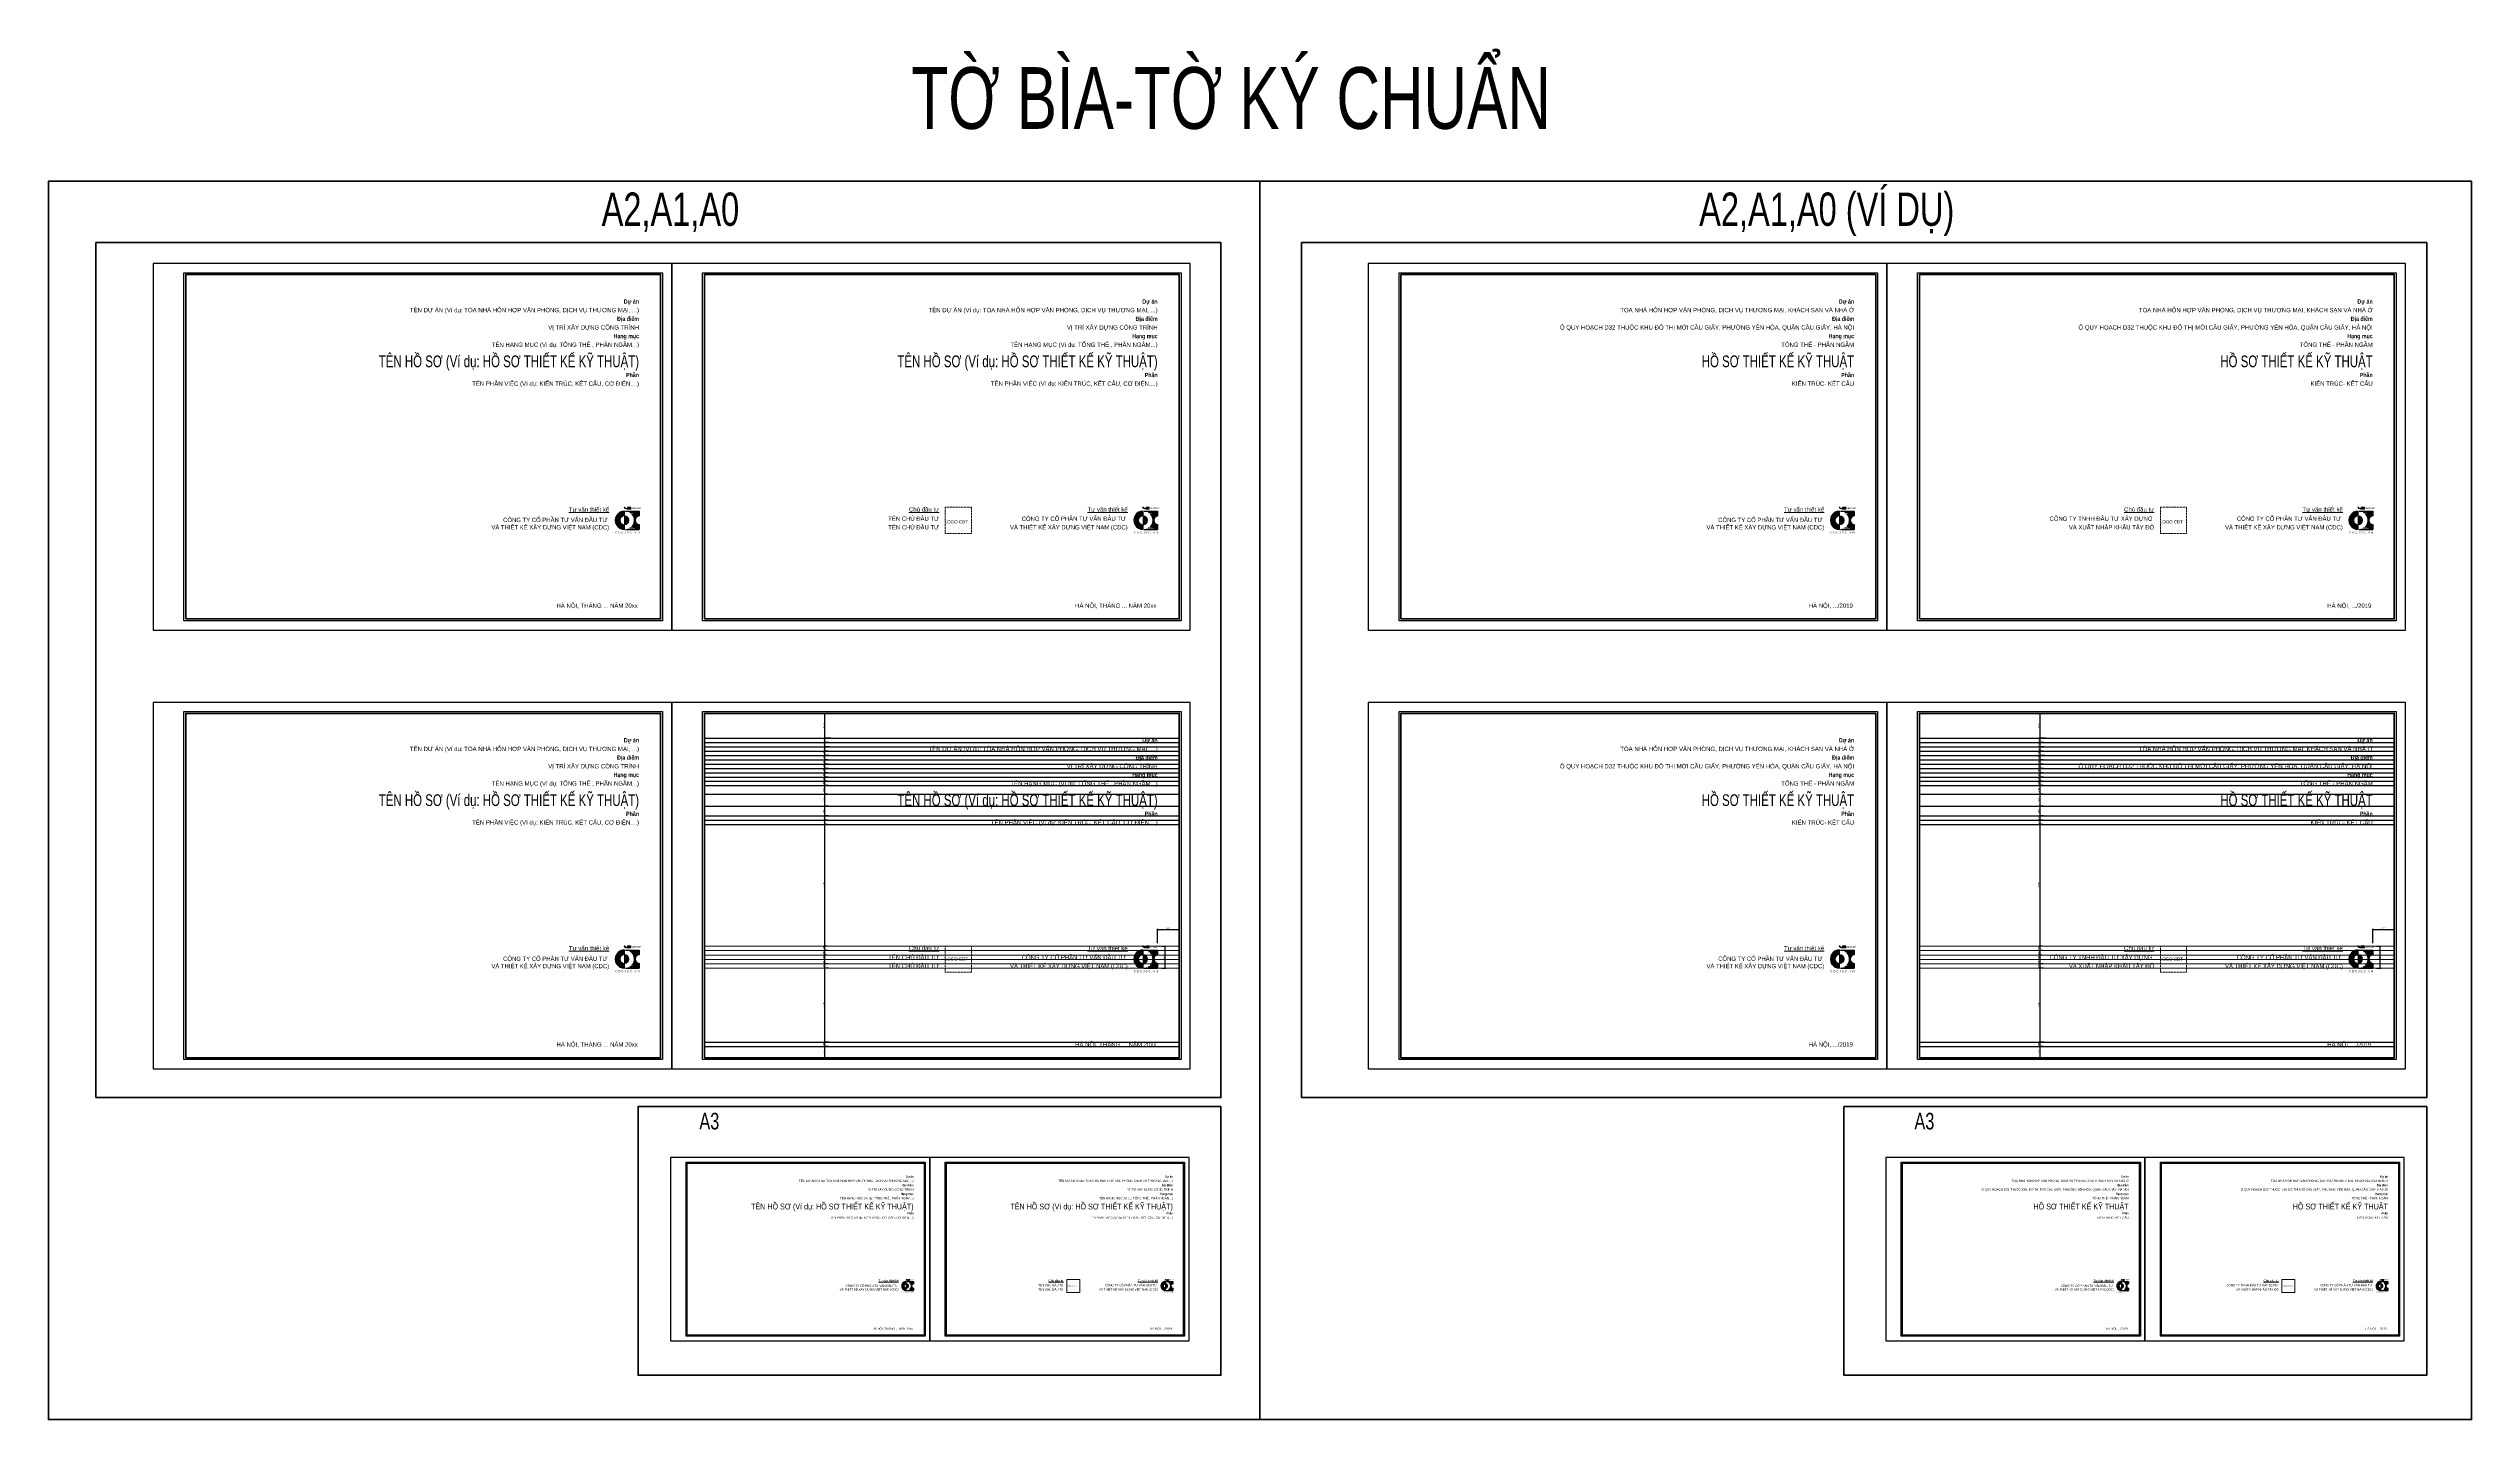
# Model space of a CAD drawing. Header units: inches. Extents: x -680616 to -44570, y -228485 to -6272.
# Drawn here: x -680616 to -287669, y -228485 to -6272 of the extents above; entities that cross this region are included whole.
import ezdxf
from ezdxf.enums import TextEntityAlignment as Align

# ---------------------------------------------------------------- set-up
doc = ezdxf.new("R2010")
doc.units = ezdxf.units.IN
doc.header["$MEASUREMENT"] = 0
doc.linetypes.add('HIDDEN2', pattern=[0.1875, 0.125, -0.0625])
doc.layers.get('Defpoints').update_dxf_attribs({"color": 250})
for name, color, linetype, lineweight in [('A-Tuong', 4, 'Continuous', 40), ('CDC -TEXT KHUNG', 7, 'Continuous', 15), ('Hatch1', 250, 'Continuous', 5), ('KT-Chuviet', 6, 'Continuous', 15), ('KT-Nettuong', 2, 'Continuous', 40)]:
    doc.layers.add(name, color=color, linetype=linetype, lineweight=lineweight)
doc.layers.add('CDC-KHUNGTEN', color=7, linetype='Continuous')
doc.styles.add('Arial', font='arial.ttf', dxfattribs={"width": 0.9, "height": 220})
doc.styles.add('KT CDC', font='arial.ttf', dxfattribs={"width": 0.85, "height": 200})
doc.styles.add('KT CDC B', font='arialbd.ttf', dxfattribs={"width": 0.85, "height": 200})
doc.dimstyles.new('@100', dxfattribs={"dimscale": 100, "dimtxt": 220, "dimasz": 0.7, "dimexe": 1, "dimexo": 0, "dimgap": 0.5, "dimtad": 1, "dimdec": 0, "dimdsep": 46, "dimtxsty": 'Arial', "dimblk": 'ARCHTICK', "dimcen": 1, "dimclrd": 8, "dimclre": 8, "dimclrt": 6, "dimadec": 0, "dimazin": 0, "dimtfac": 1, "dimtdec": 0, "dimtix": 1, "dimtmove": 2, "dimatfit": 1, "dimldrblk": 'ARCHTICK', "dimfxl": 0.18, "dimtolj": 1, "dimtzin": 0, "dimarcsym": 0})

# ---------------------------------------------------------------- blocks, each defined once
blk = doc.blocks.new('LOGOmoi')
at = {"layer": 'CDC -TEXT KHUNG', "true_color": 0x00fa3e}
h = blk.add_hatch(color=100, dxfattribs=at)
edge = h.paths.add_edge_path()
edge.add_arc((0, 0), 1.87, 90, 270)
edge.add_line((0, -1.9), (0, -3.8))
edge.add_line((0, -3.8), (-0.2, -3.8))
edge.add_line((-0.2, -3.8), (-0.4, -3.8))
edge.add_line((-0.4, -3.8), (-0.5, -3.8))
edge.add_line((-0.5, -3.8), (-0.7, -3.8))
edge.add_line((-0.7, -3.8), (-0.9, -3.7))
edge.add_line((-0.9, -3.7), (-1.1, -3.7))
edge.add_line((-1.1, -3.7), (-1.3, -3.6))
edge.add_line((-1.3, -3.6), (-1.5, -3.6))
edge.add_line((-1.5, -3.6), (-1.6, -3.5))
edge.add_line((-1.6, -3.5), (-1.8, -3.4))
edge.add_line((-1.8, -3.4), (-2, -3.3))
edge.add_line((-2, -3.3), (-2.1, -3.2))
edge.add_line((-2.1, -3.2), (-2.3, -3.1))
edge.add_line((-2.3, -3.1), (-2.4, -3))
edge.add_line((-2.4, -3), (-2.6, -2.8))
edge.add_line((-2.6, -2.8), (-2.7, -2.7))
edge.add_line((-2.7, -2.7), (-2.8, -2.6))
edge.add_line((-2.8, -2.6), (-3, -2.4))
edge.add_line((-3, -2.4), (-3.1, -2.3))
edge.add_line((-3.1, -2.3), (-3.2, -2.1))
edge.add_line((-3.2, -2.1), (-3.3, -2))
edge.add_line((-3.3, -2), (-3.4, -1.8))
edge.add_line((-3.4, -1.8), (-3.5, -1.6))
edge.add_line((-3.5, -1.6), (-3.5, -1.5))
edge.add_line((-3.5, -1.5), (-3.6, -1.3))
edge.add_line((-3.6, -1.3), (-3.7, -1.1))
edge.add_line((-3.7, -1.1), (-3.7, -0.9))
edge.add_line((-3.7, -0.9), (-3.8, -0.7))
edge.add_line((-3.8, -0.7), (-3.8, -0.6))
edge.add_line((-3.8, -0.6), (-3.8, -0.4))
edge.add_line((-3.8, -0.4), (-3.8, -0.2))
edge.add_line((-3.8, -0.2), (-3.8, 0))
edge.add_line((-3.8, 0), (-3.8, 0.2))
edge.add_line((-3.8, 0.2), (-3.8, 0.4))
edge.add_line((-3.8, 0.4), (-3.8, 0.6))
edge.add_line((-3.8, 0.6), (-3.8, 0.7))
edge.add_line((-3.8, 0.7), (-3.7, 0.9))
edge.add_line((-3.7, 0.9), (-3.7, 1.1))
edge.add_line((-3.7, 1.1), (-3.6, 1.3))
edge.add_line((-3.6, 1.3), (-3.5, 1.5))
edge.add_line((-3.5, 1.5), (-3.5, 1.6))
edge.add_line((-3.5, 1.6), (-3.4, 1.8))
edge.add_line((-3.4, 1.8), (-3.3, 2))
edge.add_line((-3.3, 2), (-3.2, 2.1))
edge.add_line((-3.2, 2.1), (-3.1, 2.3))
edge.add_line((-3.1, 2.3), (-3, 2.4))
edge.add_line((-3, 2.4), (-2.8, 2.6))
edge.add_line((-2.8, 2.6), (-2.7, 2.7))
edge.add_line((-2.7, 2.7), (-2.6, 2.8))
edge.add_line((-2.6, 2.8), (-2.4, 3))
edge.add_line((-2.4, 3), (-2.3, 3.1))
edge.add_line((-2.3, 3.1), (-2.1, 3.2))
edge.add_line((-2.1, 3.2), (-2, 3.3))
edge.add_line((-2, 3.3), (-1.8, 3.4))
edge.add_line((-1.8, 3.4), (-1.6, 3.5))
edge.add_line((-1.6, 3.5), (-1.5, 3.6))
edge.add_line((-1.5, 3.6), (-1.3, 3.6))
edge.add_line((-1.3, 3.6), (-1.1, 3.7))
edge.add_line((-1.1, 3.7), (-0.9, 3.7))
edge.add_line((-0.9, 3.7), (-0.7, 3.8))
edge.add_line((-0.7, 3.8), (-0.5, 3.8))
edge.add_line((-0.5, 3.8), (-0.4, 3.8))
edge.add_line((-0.4, 3.8), (-0.2, 3.8))
edge.add_line((-0.2, 3.8), (0, 3.8))
edge.add_line((0, 3.8), (0, 1.9))
at = {"layer": 'CDC -TEXT KHUNG'}
h = blk.add_hatch(color=1, dxfattribs=at)
h.paths.add_polyline_path([(1.5, 5.5), (1.3, 5.5), (1.3, 4.9), (1.2, 4.9, -0.237912), (0.1, 5.5), (-0.2, 5.5, 0.272847), (1.1, 4.7), (1.5, 4.7)])
h.paths.add_polyline_path([(2.6, 5.5), (1.8, 5.5, 0.414214), (1.5, 5.2), (1.5, 4.9, 0.414214), (1.8, 4.7), (2.6, 4.7), (2.6, 4.9), (1.8, 4.9, -0.414214), (1.7, 4.9), (1.7, 5.2, -0.414214), (1.8, 5.3), (2.6, 5.3)])
at = {"layer": 'CDC -TEXT KHUNG', "true_color": 0xc20000}
blk.add_hatch(color=12, dxfattribs=at).paths.add_polyline_path([(0, 1.9), (0, -1.8), (0, -1.9, 0.414214), (1.9, 0, 0.414214)])
at = {"layer": 'CDC -TEXT KHUNG', "color": 102}
for p, q in [((0, 3.8), (0, -1.8)), ((1.3, 3.7), (5.2, 3.7)), ((2.3, 3.2), (6.1, 3.2)), ((2.5, 3.1), (4, 3.1)), ((3, 2.6), (6.1, 2.6)), ((3.2, 2.5), (3.4, 2.5)), ((3.4, 2.2), (6.1, 2.2)), ((3.5, 2), (6.1, 2)), ((3.6, 2.8), (6.1, 2.8)), ((3.7, 1.6), (5.4, 1.6)), ((3.8, 1.4), (5.2, 1.4)), ((3.9, 1), (4.7, 1)), ((4, 0.8), (4.7, 0.8)), ((4.1, 0.4), (4.5, 0.4)), ((4.1, 0.2), (4.5, 0.2)), ((4.5, 3.4), (6.1, 3.4)), ((0, -1.8), (0, -3.8)), ((0, -3.8), (0, -3.8)), ((1.3, -3.7), (5.2, -3.7)), ((2.3, -3.2), (6.1, -3.2)), ((2.5, -3.1), (4, -3.1)), ((3, -2.6), (6.1, -2.6)), ((3.2, -2.5), (3.4, -2.5)), ((3.4, -2.2), (6.1, -2.2)), ((3.5, -2), (6.1, -2)), ((3.6, -2.8), (6.1, -2.8)), ((3.7, -1.6), (5.4, -1.6)), ((3.8, -1.4), (5.2, -1.4)), ((3.9, -1), (4.7, -1)), ((4, -0.8), (4.7, -0.8)), ((4.1, -0.2), (4.5, -0.2)), ((4.1, -0.4), (4.5, -0.4)), ((4.5, -3.4), (6.1, -3.4))]:
    blk.add_line(p, q, dxfattribs=at)
at = {"layer": 'CDC -TEXT KHUNG', "color": 7, "lineweight": 30}
for p, q in [((0.4, 3.8), (6.1, 3.8)), ((6.1, 3.8), (6.1, 1.8)), ((0.4, -3.8), (6.1, -3.8)), ((6.1, -1.8), (6.1, -3.8))]:
    blk.add_line(p, q, dxfattribs=at)
at = {"layer": 'CDC -TEXT KHUNG', "color": 1}
for points in [[(1.5, 5.5), (1.3, 5.5), (1.3, 4.9), (1.2, 4.9, -0.237912), (0.1, 5.5), (-0.2, 5.5, 0.272847), (1.1, 4.7), (1.5, 4.7)], [(2.6, 5.5), (1.8, 5.5, 0.414214), (1.5, 5.2), (1.5, 4.9, 0.414214), (1.8, 4.7), (2.6, 4.7), (2.6, 4.9), (1.8, 4.9, -0.414214), (1.7, 4.9), (1.7, 5.2, -0.414214), (1.8, 5.3), (2.6, 5.3)]]:
    blk.add_lwpolyline(points, format="xyb", close=True, dxfattribs=at)
at = {"layer": 'CDC -TEXT KHUNG', "color": 102}
blk.add_circle((0, 0), 1.87, dxfattribs=at)
at = {"layer": 'CDC -TEXT KHUNG', "color": 7, "lineweight": 30}
blk.add_arc((0, 0), 3.85, 89.7449, 270.2551, dxfattribs=at)
at = {"layer": 'CDC -TEXT KHUNG', "color": 112}
blk.add_ellipse((0.2, 0), major_axis=(-2.72, 2.72), ratio=1, start_param=-1.064136, end_param=-0.838054, dxfattribs=at)
at = {"layer": 'CDC -TEXT KHUNG', "color": 102}
for centre, major_axis, start_param, end_param in [((0.2, 0), (-2.72, 2.72), -1.423028, -1.355019), ((0.2, 0), (2.72, 2.72), 6.199614, 6.251308), ((6.3, 0), (-2.72, 2.72), 0.083571, 0.124553), ((0.2, 0), (-2.72, 2.72), 4.527318, 4.587836), ((0.2, 0), (-2.72, 2.72), 4.346177, 4.481253), ((6.3, 0), (-2.72, 2.72), -0.147768, -0.022458), ((0.2, 0), (-2.72, 2.72), 4.178765, 4.304301), ((0.2, 0), (2.72, 2.72), 5.589142, 5.7099), ((0.2, 0), (2.72, 2.72), 5.445131, 5.550443), ((6.3, 0), (2.72, 2.72), 1.064136, 1.278853), ((0.2, 0), (2.72, 2.72), 3.979647, 4.205729), ((0.2, 0), (-2.72, 2.72), 2.925816, 2.993825), ((0.2, 0), (-2.72, 2.72), 3.17347, 3.225164), ((0.2, 0), (2.72, 2.72), 4.836942, 4.89746), ((6.3, 0), (-2.72, 2.72), 1.446243, 1.487225), ((0.2, 0), (2.72, 2.72), 4.943525, 5.078601), ((6.3, 0), (-2.72, 2.72), 1.538919, 1.718564), ((0.2, 0), (-2.72, 2.72), 3.549681, 3.675216), ((0.2, 0), (-2.72, 2.72), 3.714878, 3.835636), ((6.3, 0), (2.72, 2.72), 3.433536, 3.648253)]:
    blk.add_ellipse(centre, major_axis=major_axis, ratio=1, start_param=start_param, end_param=end_param, dxfattribs=at)
at = {"layer": 'CDC -TEXT KHUNG', "color": 7, "lineweight": 30}
blk.add_ellipse((6.3, 0), major_axis=(1.28, 1.28), ratio=1, start_param=0.884906, end_param=3.827483, dxfattribs=at)
at = {"layer": 'CDC -TEXT KHUNG', "color": 1, "style": 'KT CDC', "width": 0.85}
blk.add_text('GROUP', height=0.792, dxfattribs=at).set_placement((2.9, 4.7))
at = {"layer": 'CDC -TEXT KHUNG', "color": 102, "style": 'KT CDC', "width": 1.15}
blk.add_text('C D C J S C . V N', height=0.8, dxfattribs=at).set_placement((-3.9, -5.5))
blk = doc.blocks.new('_ArchTick')
at = {"color": 0, "linetype": 'ByBlock', "const_width": 0.15}
blk.add_lwpolyline([(-0.5, -0.5), (0.5, 0.5)], dxfattribs=at)
blk = doc.blocks.new('*D42')
at = {"layer": 'Defpoints', "color": 0, "transparency": 16777216}
for p in [(-497245, -149065), (-500745, -151254), (-497245, -151254)]:
    blk.add_point(p, dxfattribs=at)
at = {"layer": 'Hatch1', "color": 8, "lineweight": -2, "transparency": 16777216}
for p, q in [((-500745, -151254), (-500745, -148965)), ((-500745, -149065), (-497245, -149065)), ((-497245, -151254), (-497245, -148965))]:
    blk.add_line(p, q, dxfattribs=at)
at = {"layer": 'Hatch1', "color": 8, "lineweight": -2, "transparency": 16777216, "xscale": 70, "yscale": 70, "zscale": 70, "rotation": 180}
blk.add_blockref('_ArchTick', (-500745, -149065), dxfattribs=at)
at = {"layer": 'Hatch1', "color": 8, "lineweight": -2, "transparency": 16777216, "xscale": 70, "yscale": 70, "zscale": 70}
blk.add_blockref('_ArchTick', (-497245, -149065), dxfattribs=at)
at = {"layer": 'Hatch1', "color": 6, "transparency": 16777216, "insert": (-498995, -148902), "char_height": 220, "attachment_point": 5, "style": 'Arial'}
blk.add_mtext('\\A1;3500', dxfattribs=at)
blk = doc.blocks.new('*D43')
at = {"layer": 'Defpoints', "color": 0, "transparency": 16777216}
for p in [(-553761, -114050), (-554742, -118050), (-553761, -118050)]:
    blk.add_point(p, dxfattribs=at)
at = {"layer": 'Hatch1', "color": 8, "lineweight": -2, "transparency": 16777216}
for p, q in [((-553761, -114050), (-554842, -114050)), ((-554742, -114050), (-554742, -118050)), ((-553761, -118050), (-554842, -118050))]:
    blk.add_line(p, q, dxfattribs=at)
at = {"layer": 'Hatch1', "color": 8, "lineweight": -2, "transparency": 16777216, "xscale": 70, "yscale": 70, "zscale": 70}
for p, rotation in [((-554742, -114050), 90), ((-554742, -118050), 270)]:
    blk.add_blockref('_ArchTick', p, dxfattribs=dict(at, rotation=rotation))
at = {"layer": 'Hatch1', "color": 6, "transparency": 16777216, "insert": (-554905, -116050), "char_height": 220, "attachment_point": 5, "rotation": 90, "style": 'Arial'}
blk.add_mtext('\\A1;4000', dxfattribs=at)
blk = doc.blocks.new('*D44')
at = {"layer": 'Defpoints', "color": 0, "transparency": 16777216}
for p in [(-554742, -118750), (-554089, -118750), (-553761, -118050)]:
    blk.add_point(p, dxfattribs=at)
at = {"layer": 'Hatch1', "color": 8, "lineweight": -2, "transparency": 16777216}
for p, q in [((-553761, -118050), (-554842, -118050)), ((-554089, -118750), (-554842, -118750)), ((-554742, -118050), (-554742, -118750))]:
    blk.add_line(p, q, dxfattribs=at)
at = {"layer": 'Hatch1', "color": 8, "lineweight": -2, "transparency": 16777216, "xscale": 70, "yscale": 70, "zscale": 70}
for p, rotation in [((-554742, -118050), 90), ((-554742, -118750), 270)]:
    blk.add_blockref('_ArchTick', p, dxfattribs=dict(at, rotation=rotation))
at = {"layer": 'Hatch1', "color": 6, "transparency": 16777216, "insert": (-554905, -118400), "char_height": 220, "attachment_point": 5, "rotation": 90, "style": 'Arial'}
blk.add_mtext('\\A1;700', dxfattribs=at)
blk = doc.blocks.new('*D45')
at = {"layer": 'Defpoints', "color": 0, "transparency": 16777216}
for p in [(-554742, -119450), (-554089, -118750), (-554037, -119450)]:
    blk.add_point(p, dxfattribs=at)
at = {"layer": 'Hatch1', "color": 8, "lineweight": -2, "transparency": 16777216}
for p, q in [((-554089, -118750), (-554842, -118750)), ((-554037, -119450), (-554842, -119450)), ((-554742, -118750), (-554742, -119450))]:
    blk.add_line(p, q, dxfattribs=at)
at = {"layer": 'Hatch1', "color": 8, "lineweight": -2, "transparency": 16777216, "xscale": 70, "yscale": 70, "zscale": 70}
for p, rotation in [((-554742, -118750), 90), ((-554742, -119450), 270)]:
    blk.add_blockref('_ArchTick', p, dxfattribs=dict(at, rotation=rotation))
at = {"layer": 'Hatch1', "color": 6, "transparency": 16777216, "insert": (-554905, -119100), "char_height": 220, "attachment_point": 5, "rotation": 90, "style": 'Arial'}
blk.add_mtext('\\A1;700', dxfattribs=at)
blk = doc.blocks.new('*D46')
at = {"layer": 'Defpoints', "color": 0, "transparency": 16777216}
for p in [(-554742, -120150), (-554167, -120150), (-554037, -119450)]:
    blk.add_point(p, dxfattribs=at)
at = {"layer": 'Hatch1', "color": 8, "lineweight": -2, "transparency": 16777216}
for p, q in [((-554037, -119450), (-554842, -119450)), ((-554167, -120150), (-554842, -120150)), ((-554742, -119450), (-554742, -120150))]:
    blk.add_line(p, q, dxfattribs=at)
at = {"layer": 'Hatch1', "color": 8, "lineweight": -2, "transparency": 16777216, "xscale": 70, "yscale": 70, "zscale": 70}
for p, rotation in [((-554742, -119450), 90), ((-554742, -120150), 270)]:
    blk.add_blockref('_ArchTick', p, dxfattribs=dict(at, rotation=rotation))
at = {"layer": 'Hatch1', "color": 6, "transparency": 16777216, "insert": (-554905, -119800), "char_height": 220, "attachment_point": 5, "rotation": 90, "style": 'Arial'}
blk.add_mtext('\\A1;700', dxfattribs=at)
blk = doc.blocks.new('*D47')
at = {"layer": 'Defpoints', "color": 0, "transparency": 16777216}
for p in [(-554742, -120850), (-554167, -120150), (-553979, -120850)]:
    blk.add_point(p, dxfattribs=at)
at = {"layer": 'Hatch1', "color": 8, "lineweight": -2, "transparency": 16777216}
for p, q in [((-554167, -120150), (-554842, -120150)), ((-553979, -120850), (-554842, -120850)), ((-554742, -120150), (-554742, -120850))]:
    blk.add_line(p, q, dxfattribs=at)
at = {"layer": 'Hatch1', "color": 8, "lineweight": -2, "transparency": 16777216, "xscale": 70, "yscale": 70, "zscale": 70}
for p, rotation in [((-554742, -120150), 90), ((-554742, -120850), 270)]:
    blk.add_blockref('_ArchTick', p, dxfattribs=dict(at, rotation=rotation))
at = {"layer": 'Hatch1', "color": 6, "transparency": 16777216, "insert": (-554905, -120500), "char_height": 220, "attachment_point": 5, "rotation": 90, "style": 'Arial'}
blk.add_mtext('\\A1;700', dxfattribs=at)
blk = doc.blocks.new('*D48')
at = {"layer": 'Defpoints', "color": 0, "transparency": 16777216}
for p in [(-554742, -121550), (-554208, -121550), (-553979, -120850)]:
    blk.add_point(p, dxfattribs=at)
at = {"layer": 'Hatch1', "color": 8, "lineweight": -2, "transparency": 16777216}
for p, q in [((-553979, -120850), (-554842, -120850)), ((-554208, -121550), (-554842, -121550)), ((-554742, -120850), (-554742, -121550))]:
    blk.add_line(p, q, dxfattribs=at)
at = {"layer": 'Hatch1', "color": 8, "lineweight": -2, "transparency": 16777216, "xscale": 70, "yscale": 70, "zscale": 70}
for p, rotation in [((-554742, -120850), 90), ((-554742, -121550), 270)]:
    blk.add_blockref('_ArchTick', p, dxfattribs=dict(at, rotation=rotation))
at = {"layer": 'Hatch1', "color": 6, "transparency": 16777216, "insert": (-554905, -121200), "char_height": 220, "attachment_point": 5, "rotation": 90, "style": 'Arial'}
blk.add_mtext('\\A1;700', dxfattribs=at)
blk = doc.blocks.new('*D49')
at = {"layer": 'Defpoints', "color": 0, "transparency": 16777216}
for p in [(-554208, -121550), (-554742, -122250), (-554167, -122250)]:
    blk.add_point(p, dxfattribs=at)
at = {"layer": 'Hatch1', "color": 8, "lineweight": -2, "transparency": 16777216}
for p, q in [((-554208, -121550), (-554842, -121550)), ((-554742, -121550), (-554742, -122250)), ((-554167, -122250), (-554842, -122250))]:
    blk.add_line(p, q, dxfattribs=at)
at = {"layer": 'Hatch1', "color": 8, "lineweight": -2, "transparency": 16777216, "xscale": 70, "yscale": 70, "zscale": 70}
for p, rotation in [((-554742, -121550), 90), ((-554742, -122250), 270)]:
    blk.add_blockref('_ArchTick', p, dxfattribs=dict(at, rotation=rotation))
at = {"layer": 'Hatch1', "color": 6, "transparency": 16777216, "insert": (-554905, -121900), "char_height": 220, "attachment_point": 5, "rotation": 90, "style": 'Arial'}
blk.add_mtext('\\A1;700', dxfattribs=at)
blk = doc.blocks.new('*D50')
at = {"layer": 'Defpoints', "color": 0, "transparency": 16777216}
for p in [(-554742, -122950), (-554167, -122250), (-554125, -122950)]:
    blk.add_point(p, dxfattribs=at)
at = {"layer": 'Hatch1', "color": 8, "lineweight": -2, "transparency": 16777216}
for p, q in [((-554167, -122250), (-554842, -122250)), ((-554125, -122950), (-554842, -122950)), ((-554742, -122250), (-554742, -122950))]:
    blk.add_line(p, q, dxfattribs=at)
at = {"layer": 'Hatch1', "color": 8, "lineweight": -2, "transparency": 16777216, "xscale": 70, "yscale": 70, "zscale": 70}
for p, rotation in [((-554742, -122250), 90), ((-554742, -122950), 270)]:
    blk.add_blockref('_ArchTick', p, dxfattribs=dict(at, rotation=rotation))
at = {"layer": 'Hatch1', "color": 6, "transparency": 16777216, "insert": (-554905, -122600), "char_height": 220, "attachment_point": 5, "rotation": 90, "style": 'Arial'}
blk.add_mtext('\\A1;700', dxfattribs=at)
blk = doc.blocks.new('*D51')
at = {"layer": 'Defpoints', "color": 0, "transparency": 16777216}
for p in [(-554742, -123650), (-554208, -123650), (-554125, -122950)]:
    blk.add_point(p, dxfattribs=at)
at = {"layer": 'Hatch1', "color": 8, "lineweight": -2, "transparency": 16777216}
for p, q in [((-554125, -122950), (-554842, -122950)), ((-554208, -123650), (-554842, -123650)), ((-554742, -122950), (-554742, -123650))]:
    blk.add_line(p, q, dxfattribs=at)
at = {"layer": 'Hatch1', "color": 8, "lineweight": -2, "transparency": 16777216, "xscale": 70, "yscale": 70, "zscale": 70}
for p, rotation in [((-554742, -122950), 90), ((-554742, -123650), 270)]:
    blk.add_blockref('_ArchTick', p, dxfattribs=dict(at, rotation=rotation))
at = {"layer": 'Hatch1', "color": 6, "transparency": 16777216, "insert": (-554905, -123300), "char_height": 220, "attachment_point": 5, "rotation": 90, "style": 'Arial'}
blk.add_mtext('\\A1;700', dxfattribs=at)
blk = doc.blocks.new('*D52')
at = {"layer": 'Defpoints', "color": 0, "transparency": 16777216}
for p in [(-554742, -124350), (-554208, -123650), (-554146, -124350)]:
    blk.add_point(p, dxfattribs=at)
at = {"layer": 'Hatch1', "color": 8, "lineweight": -2, "transparency": 16777216}
for p, q in [((-554208, -123650), (-554842, -123650)), ((-554146, -124350), (-554842, -124350)), ((-554742, -123650), (-554742, -124350))]:
    blk.add_line(p, q, dxfattribs=at)
at = {"layer": 'Hatch1', "color": 8, "lineweight": -2, "transparency": 16777216, "xscale": 70, "yscale": 70, "zscale": 70}
for p, rotation in [((-554742, -123650), 90), ((-554742, -124350), 270)]:
    blk.add_blockref('_ArchTick', p, dxfattribs=dict(at, rotation=rotation))
at = {"layer": 'Hatch1', "color": 6, "transparency": 16777216, "insert": (-554905, -124000), "char_height": 220, "attachment_point": 5, "rotation": 90, "style": 'Arial'}
blk.add_mtext('\\A1;700', dxfattribs=at)
blk = doc.blocks.new('*D53')
at = {"layer": 'Defpoints', "color": 0, "transparency": 16777216}
for p in [(-554742, -125050), (-554354, -125050), (-554146, -124350)]:
    blk.add_point(p, dxfattribs=at)
at = {"layer": 'Hatch1', "color": 8, "lineweight": -2, "transparency": 16777216}
for p, q in [((-554146, -124350), (-554842, -124350)), ((-554354, -125050), (-554842, -125050)), ((-554742, -124350), (-554742, -125050))]:
    blk.add_line(p, q, dxfattribs=at)
at = {"layer": 'Hatch1', "color": 8, "lineweight": -2, "transparency": 16777216, "xscale": 70, "yscale": 70, "zscale": 70}
for p, rotation in [((-554742, -124350), 90), ((-554742, -125050), 270)]:
    blk.add_blockref('_ArchTick', p, dxfattribs=dict(at, rotation=rotation))
at = {"layer": 'Hatch1', "color": 6, "transparency": 16777216, "insert": (-554905, -124700), "char_height": 220, "attachment_point": 5, "rotation": 90, "style": 'Arial'}
blk.add_mtext('\\A1;700', dxfattribs=at)
blk = doc.blocks.new('*D54')
at = {"layer": 'Defpoints', "color": 0, "transparency": 16777216}
for p in [(-554354, -125050), (-554742, -125750), (-554187, -125750)]:
    blk.add_point(p, dxfattribs=at)
at = {"layer": 'Hatch1', "color": 8, "lineweight": -2, "transparency": 16777216}
for p, q in [((-554354, -125050), (-554842, -125050)), ((-554742, -125050), (-554742, -125750)), ((-554187, -125750), (-554842, -125750))]:
    blk.add_line(p, q, dxfattribs=at)
at = {"layer": 'Hatch1', "color": 8, "lineweight": -2, "transparency": 16777216, "xscale": 70, "yscale": 70, "zscale": 70}
for p, rotation in [((-554742, -125050), 90), ((-554742, -125750), 270)]:
    blk.add_blockref('_ArchTick', p, dxfattribs=dict(at, rotation=rotation))
at = {"layer": 'Hatch1', "color": 6, "transparency": 16777216, "insert": (-554905, -125400), "char_height": 220, "attachment_point": 5, "rotation": 90, "style": 'Arial'}
blk.add_mtext('\\A1;700', dxfattribs=at)
blk = doc.blocks.new('*D55')
at = {"layer": 'Defpoints', "color": 0, "transparency": 16777216}
for p in [(-554742, -127150), (-554271, -127150), (-554187, -125750)]:
    blk.add_point(p, dxfattribs=at)
at = {"layer": 'Hatch1', "color": 8, "lineweight": -2, "transparency": 16777216}
for p, q in [((-554187, -125750), (-554842, -125750)), ((-554271, -127150), (-554842, -127150)), ((-554742, -125750), (-554742, -127150))]:
    blk.add_line(p, q, dxfattribs=at)
at = {"layer": 'Hatch1', "color": 8, "lineweight": -2, "transparency": 16777216, "xscale": 70, "yscale": 70, "zscale": 70}
for p, rotation in [((-554742, -125750), 90), ((-554742, -127150), 270)]:
    blk.add_blockref('_ArchTick', p, dxfattribs=dict(at, rotation=rotation))
at = {"layer": 'Hatch1', "color": 6, "transparency": 16777216, "insert": (-554905, -126450), "char_height": 220, "attachment_point": 5, "rotation": 90, "style": 'Arial'}
blk.add_mtext('\\A1;1400', dxfattribs=at)
blk = doc.blocks.new('*D56')
at = {"layer": 'Defpoints', "color": 0, "transparency": 16777216}
for p in [(-554742, -129050), (-554271, -127150), (-554131, -129050)]:
    blk.add_point(p, dxfattribs=at)
at = {"layer": 'Hatch1', "color": 8, "lineweight": -2, "transparency": 16777216}
for p, q in [((-554271, -127150), (-554842, -127150)), ((-554131, -129050), (-554842, -129050)), ((-554742, -127150), (-554742, -129050))]:
    blk.add_line(p, q, dxfattribs=at)
at = {"layer": 'Hatch1', "color": 8, "lineweight": -2, "transparency": 16777216, "xscale": 70, "yscale": 70, "zscale": 70}
for p, rotation in [((-554742, -127150), 90), ((-554742, -129050), 270)]:
    blk.add_blockref('_ArchTick', p, dxfattribs=dict(at, rotation=rotation))
at = {"layer": 'Hatch1', "color": 6, "transparency": 16777216, "insert": (-554905, -128100), "char_height": 220, "attachment_point": 5, "rotation": 90, "style": 'Arial'}
blk.add_mtext('\\A1;1900', dxfattribs=at)
blk = doc.blocks.new('*D57')
at = {"layer": 'Defpoints', "color": 0, "transparency": 16777216}
for p in [(-554131, -129050), (-554742, -130650), (-554113, -130650)]:
    blk.add_point(p, dxfattribs=at)
at = {"layer": 'Hatch1', "color": 8, "lineweight": -2, "transparency": 16777216}
for p, q in [((-554131, -129050), (-554842, -129050)), ((-554742, -129050), (-554742, -130650)), ((-554113, -130650), (-554842, -130650))]:
    blk.add_line(p, q, dxfattribs=at)
at = {"layer": 'Hatch1', "color": 8, "lineweight": -2, "transparency": 16777216, "xscale": 70, "yscale": 70, "zscale": 70}
for p, rotation in [((-554742, -129050), 90), ((-554742, -130650), 270)]:
    blk.add_blockref('_ArchTick', p, dxfattribs=dict(at, rotation=rotation))
at = {"layer": 'Hatch1', "color": 6, "transparency": 16777216, "insert": (-554905, -129850), "char_height": 220, "attachment_point": 5, "rotation": 90, "style": 'Arial'}
blk.add_mtext('\\A1;1600', dxfattribs=at)
blk = doc.blocks.new('*D58')
at = {"layer": 'Defpoints', "color": 0, "transparency": 16777216}
for p in [(-554742, -131350), (-554302, -131350), (-554113, -130650)]:
    blk.add_point(p, dxfattribs=at)
at = {"layer": 'Hatch1', "color": 8, "lineweight": -2, "transparency": 16777216}
for p, q in [((-554113, -130650), (-554842, -130650)), ((-554302, -131350), (-554842, -131350)), ((-554742, -130650), (-554742, -131350))]:
    blk.add_line(p, q, dxfattribs=at)
at = {"layer": 'Hatch1', "color": 8, "lineweight": -2, "transparency": 16777216, "xscale": 70, "yscale": 70, "zscale": 70}
for p, rotation in [((-554742, -130650), 90), ((-554742, -131350), 270)]:
    blk.add_blockref('_ArchTick', p, dxfattribs=dict(at, rotation=rotation))
at = {"layer": 'Hatch1', "color": 6, "transparency": 16777216, "insert": (-554905, -131000), "char_height": 220, "attachment_point": 5, "rotation": 90, "style": 'Arial'}
blk.add_mtext('\\A1;700', dxfattribs=at)
blk = doc.blocks.new('*D59')
at = {"layer": 'Defpoints', "color": 0, "transparency": 16777216}
for p in [(-554742, -132050), (-554302, -131350), (-554260, -132050)]:
    blk.add_point(p, dxfattribs=at)
at = {"layer": 'Hatch1', "color": 8, "lineweight": -2, "transparency": 16777216}
for p, q in [((-554302, -131350), (-554842, -131350)), ((-554260, -132050), (-554842, -132050)), ((-554742, -131350), (-554742, -132050))]:
    blk.add_line(p, q, dxfattribs=at)
at = {"layer": 'Hatch1', "color": 8, "lineweight": -2, "transparency": 16777216, "xscale": 70, "yscale": 70, "zscale": 70}
for p, rotation in [((-554742, -131350), 90), ((-554742, -132050), 270)]:
    blk.add_blockref('_ArchTick', p, dxfattribs=dict(at, rotation=rotation))
at = {"layer": 'Hatch1', "color": 6, "transparency": 16777216, "insert": (-554905, -131700), "char_height": 220, "attachment_point": 5, "rotation": 90, "style": 'Arial'}
blk.add_mtext('\\A1;700', dxfattribs=at)
blk = doc.blocks.new('*D60')
at = {"layer": 'Defpoints', "color": 0, "transparency": 16777216}
for p in [(-554260, -132050), (-554742, -151750), (-554274, -151750)]:
    blk.add_point(p, dxfattribs=at)
at = {"layer": 'Hatch1', "color": 8, "lineweight": -2, "transparency": 16777216}
for p, q in [((-554260, -132050), (-554842, -132050)), ((-554742, -132050), (-554742, -151750)), ((-554274, -151750), (-554842, -151750))]:
    blk.add_line(p, q, dxfattribs=at)
at = {"layer": 'Hatch1', "color": 8, "lineweight": -2, "transparency": 16777216, "xscale": 70, "yscale": 70, "zscale": 70}
for p, rotation in [((-554742, -132050), 90), ((-554742, -151750), 270)]:
    blk.add_blockref('_ArchTick', p, dxfattribs=dict(at, rotation=rotation))
at = {"layer": 'Hatch1', "color": 6, "transparency": 16777216, "insert": (-554905, -141900), "char_height": 220, "attachment_point": 5, "rotation": 90, "style": 'Arial'}
blk.add_mtext('\\A1;19700', dxfattribs=at)
blk = doc.blocks.new('*D61')
at = {"layer": 'Defpoints', "color": 0, "transparency": 16777216}
for p in [(-554742, -152450), (-554274, -151750), (-554274, -152450)]:
    blk.add_point(p, dxfattribs=at)
at = {"layer": 'Hatch1', "color": 8, "lineweight": -2, "transparency": 16777216}
for p, q in [((-554274, -151750), (-554842, -151750)), ((-554274, -152450), (-554842, -152450)), ((-554742, -151750), (-554742, -152450))]:
    blk.add_line(p, q, dxfattribs=at)
at = {"layer": 'Hatch1', "color": 8, "lineweight": -2, "transparency": 16777216, "xscale": 70, "yscale": 70, "zscale": 70}
for p, rotation in [((-554742, -151750), 90), ((-554742, -152450), 270)]:
    blk.add_blockref('_ArchTick', p, dxfattribs=dict(at, rotation=rotation))
at = {"layer": 'Hatch1', "color": 6, "transparency": 16777216, "insert": (-554905, -152100), "char_height": 220, "attachment_point": 5, "rotation": 90, "style": 'Arial'}
blk.add_mtext('\\A1;700', dxfattribs=at)
blk = doc.blocks.new('*D62')
at = {"layer": 'Defpoints', "color": 0, "transparency": 16777216}
for p in [(-554274, -152450), (-554742, -153250), (-554376, -153250)]:
    blk.add_point(p, dxfattribs=at)
at = {"layer": 'Hatch1', "color": 8, "lineweight": -2, "transparency": 16777216}
for p, q in [((-554274, -152450), (-554842, -152450)), ((-554742, -152450), (-554742, -153250)), ((-554376, -153250), (-554842, -153250))]:
    blk.add_line(p, q, dxfattribs=at)
at = {"layer": 'Hatch1', "color": 8, "lineweight": -2, "transparency": 16777216, "xscale": 70, "yscale": 70, "zscale": 70}
for p, rotation in [((-554742, -152450), 90), ((-554742, -153250), 270)]:
    blk.add_blockref('_ArchTick', p, dxfattribs=dict(at, rotation=rotation))
at = {"layer": 'Hatch1', "color": 6, "transparency": 16777216, "insert": (-554905, -152850), "char_height": 220, "attachment_point": 5, "rotation": 90, "style": 'Arial'}
blk.add_mtext('\\A1;800', dxfattribs=at)
blk = doc.blocks.new('*D63')
at = {"layer": 'Defpoints', "color": 0, "transparency": 16777216}
for p in [(-554742, -153950), (-554742, -153950), (-554376, -153250)]:
    blk.add_point(p, dxfattribs=at)
at = {"layer": 'Hatch1', "color": 8, "lineweight": -2, "transparency": 16777216}
for p, q in [((-554376, -153250), (-554842, -153250)), ((-554742, -153950), (-554842, -153950)), ((-554742, -153250), (-554742, -153950))]:
    blk.add_line(p, q, dxfattribs=at)
at = {"layer": 'Hatch1', "color": 8, "lineweight": -2, "transparency": 16777216, "xscale": 70, "yscale": 70, "zscale": 70}
for p, rotation in [((-554742, -153250), 90), ((-554742, -153950), 270)]:
    blk.add_blockref('_ArchTick', p, dxfattribs=dict(at, rotation=rotation))
at = {"layer": 'Hatch1', "color": 6, "transparency": 16777216, "insert": (-554905, -153600), "char_height": 220, "attachment_point": 5, "rotation": 90, "style": 'Arial'}
blk.add_mtext('\\A1;700', dxfattribs=at)
blk = doc.blocks.new('*D64')
at = {"layer": 'Defpoints', "color": 0, "transparency": 16777216}
for p in [(-554742, -153950), (-554742, -154650), (-554172, -154650)]:
    blk.add_point(p, dxfattribs=at)
at = {"layer": 'Hatch1', "color": 8, "lineweight": -2, "transparency": 16777216}
for p, q in [((-554742, -153950), (-554842, -153950)), ((-554172, -154650), (-554842, -154650)), ((-554742, -153950), (-554742, -154650))]:
    blk.add_line(p, q, dxfattribs=at)
at = {"layer": 'Hatch1', "color": 8, "lineweight": -2, "transparency": 16777216, "xscale": 70, "yscale": 70, "zscale": 70}
for p, rotation in [((-554742, -153950), 90), ((-554742, -154650), 270)]:
    blk.add_blockref('_ArchTick', p, dxfattribs=dict(at, rotation=rotation))
at = {"layer": 'Hatch1', "color": 6, "transparency": 16777216, "insert": (-554905, -154300), "char_height": 220, "attachment_point": 5, "rotation": 90, "style": 'Arial'}
blk.add_mtext('\\A1;700', dxfattribs=at)
blk = doc.blocks.new('*D65')
at = {"layer": 'Defpoints', "color": 0, "transparency": 16777216}
for p in [(-554742, -155350), (-554172, -154650), (-554138, -155350)]:
    blk.add_point(p, dxfattribs=at)
at = {"layer": 'Hatch1', "color": 8, "lineweight": -2, "transparency": 16777216}
for p, q in [((-554172, -154650), (-554842, -154650)), ((-554138, -155350), (-554842, -155350)), ((-554742, -154650), (-554742, -155350))]:
    blk.add_line(p, q, dxfattribs=at)
at = {"layer": 'Hatch1', "color": 8, "lineweight": -2, "transparency": 16777216, "xscale": 70, "yscale": 70, "zscale": 70}
for p, rotation in [((-554742, -154650), 90), ((-554742, -155350), 270)]:
    blk.add_blockref('_ArchTick', p, dxfattribs=dict(at, rotation=rotation))
at = {"layer": 'Hatch1', "color": 6, "transparency": 16777216, "insert": (-554905, -155000), "char_height": 220, "attachment_point": 5, "rotation": 90, "style": 'Arial'}
blk.add_mtext('\\A1;700', dxfattribs=at)
blk = doc.blocks.new('*D66')
at = {"layer": 'Defpoints', "color": 0, "transparency": 16777216}
for p in [(-554138, -155350), (-554742, -167350), (-554028, -167350)]:
    blk.add_point(p, dxfattribs=at)
at = {"layer": 'Hatch1', "color": 8, "lineweight": -2, "transparency": 16777216}
for p, q in [((-554138, -155350), (-554842, -155350)), ((-554742, -155350), (-554742, -167350)), ((-554028, -167350), (-554842, -167350))]:
    blk.add_line(p, q, dxfattribs=at)
at = {"layer": 'Hatch1', "color": 8, "lineweight": -2, "transparency": 16777216, "xscale": 70, "yscale": 70, "zscale": 70}
for p, rotation in [((-554742, -155350), 90), ((-554742, -167350), 270)]:
    blk.add_blockref('_ArchTick', p, dxfattribs=dict(at, rotation=rotation))
at = {"layer": 'Hatch1', "color": 6, "transparency": 16777216, "insert": (-554905, -161350), "char_height": 220, "attachment_point": 5, "rotation": 90, "style": 'Arial'}
blk.add_mtext('\\A1;12000', dxfattribs=at)
blk = doc.blocks.new('*D67')
at = {"layer": 'Defpoints', "color": 0, "transparency": 16777216}
for p in [(-554742, -168050), (-554191, -168050), (-554028, -167350)]:
    blk.add_point(p, dxfattribs=at)
at = {"layer": 'Hatch1', "color": 8, "lineweight": -2, "transparency": 16777216}
for p, q in [((-554028, -167350), (-554842, -167350)), ((-554191, -168050), (-554842, -168050)), ((-554742, -167350), (-554742, -168050))]:
    blk.add_line(p, q, dxfattribs=at)
at = {"layer": 'Hatch1', "color": 8, "lineweight": -2, "transparency": 16777216, "xscale": 70, "yscale": 70, "zscale": 70}
for p, rotation in [((-554742, -167350), 90), ((-554742, -168050), 270)]:
    blk.add_blockref('_ArchTick', p, dxfattribs=dict(at, rotation=rotation))
at = {"layer": 'Hatch1', "color": 6, "transparency": 16777216, "insert": (-554905, -167700), "char_height": 220, "attachment_point": 5, "rotation": 90, "style": 'Arial'}
blk.add_mtext('\\A1;700', dxfattribs=at)
blk = doc.blocks.new('*D68')
at = {"layer": 'Defpoints', "color": 0, "transparency": 16777216}
for p in [(-554191, -168050), (-554742, -169850), (-554191, -169850)]:
    blk.add_point(p, dxfattribs=at)
at = {"layer": 'Hatch1', "color": 8, "lineweight": -2, "transparency": 16777216}
for p, q in [((-554191, -168050), (-554842, -168050)), ((-554742, -168050), (-554742, -169850)), ((-554191, -169850), (-554842, -169850))]:
    blk.add_line(p, q, dxfattribs=at)
at = {"layer": 'Hatch1', "color": 8, "lineweight": -2, "transparency": 16777216, "xscale": 70, "yscale": 70, "zscale": 70}
for p, rotation in [((-554742, -168050), 90), ((-554742, -169850), 270)]:
    blk.add_blockref('_ArchTick', p, dxfattribs=dict(at, rotation=rotation))
at = {"layer": 'Hatch1', "color": 6, "transparency": 16777216, "insert": (-554905, -168950), "char_height": 220, "attachment_point": 5, "rotation": 90, "style": 'Arial'}
blk.add_mtext('\\A1;1800', dxfattribs=at)
blk = doc.blocks.new('*D69')
at = {"layer": 'Defpoints', "color": 0, "transparency": 16777216}
for p in [(-500118, -151750), (-499522, -151750), (-500118, -155350)]:
    blk.add_point(p, dxfattribs=at)
at = {"layer": 'Hatch1', "color": 8, "lineweight": -2, "transparency": 16777216}
for p, q in [((-500118, -151750), (-499422, -151750)), ((-499522, -155350), (-499522, -151750)), ((-500118, -155350), (-499422, -155350))]:
    blk.add_line(p, q, dxfattribs=at)
at = {"layer": 'Hatch1', "color": 8, "lineweight": -2, "transparency": 16777216, "xscale": 70, "yscale": 70, "zscale": 70}
for p, rotation in [((-499522, -151750), 90), ((-499522, -155350), 270)]:
    blk.add_blockref('_ArchTick', p, dxfattribs=dict(at, rotation=rotation))
at = {"layer": 'Hatch1', "color": 6, "transparency": 16777216, "insert": (-499684, -153550), "char_height": 220, "attachment_point": 5, "rotation": 90, "style": 'Arial'}
blk.add_mtext('\\A1;3600', dxfattribs=at)
blk = doc.blocks.new('*D70')
at = {"layer": 'Defpoints', "color": 0}
for p in [(-300197, -149065), (-303697, -151254), (-300197, -151254)]:
    blk.add_point(p, dxfattribs=at)
at = {"layer": 'Hatch1', "color": 8, "lineweight": -2}
for p, q in [((-303697, -151254), (-303697, -148965)), ((-303697, -149065), (-300197, -149065)), ((-300197, -151254), (-300197, -148965))]:
    blk.add_line(p, q, dxfattribs=at)
at = {"layer": 'Hatch1', "color": 8, "lineweight": -2, "xscale": 70, "yscale": 70, "zscale": 70, "rotation": 180}
blk.add_blockref('_ArchTick', (-303697, -149065), dxfattribs=at)
at = {"layer": 'Hatch1', "color": 8, "lineweight": -2, "xscale": 70, "yscale": 70, "zscale": 70}
blk.add_blockref('_ArchTick', (-300197, -149065), dxfattribs=at)
at = {"layer": 'Hatch1', "color": 6, "insert": (-301947, -148902), "char_height": 220, "attachment_point": 5, "style": 'Arial'}
blk.add_mtext('\\A1;3500', dxfattribs=at)
blk = doc.blocks.new('*D71')
at = {"layer": 'Defpoints', "color": 0}
for p in [(-356713, -114050), (-357695, -118050), (-356713, -118050)]:
    blk.add_point(p, dxfattribs=at)
at = {"layer": 'Hatch1', "color": 8, "lineweight": -2}
for p, q in [((-356713, -114050), (-357795, -114050)), ((-357695, -114050), (-357695, -118050)), ((-356713, -118050), (-357795, -118050))]:
    blk.add_line(p, q, dxfattribs=at)
at = {"layer": 'Hatch1', "color": 8, "lineweight": -2, "xscale": 70, "yscale": 70, "zscale": 70}
for p, rotation in [((-357695, -114050), 90), ((-357695, -118050), 270)]:
    blk.add_blockref('_ArchTick', p, dxfattribs=dict(at, rotation=rotation))
at = {"layer": 'Hatch1', "color": 6, "insert": (-357857, -116050), "char_height": 220, "attachment_point": 5, "rotation": 90, "style": 'Arial'}
blk.add_mtext('\\A1;4000', dxfattribs=at)
blk = doc.blocks.new('*D72')
at = {"layer": 'Defpoints', "color": 0}
for p in [(-357695, -118750), (-357042, -118750), (-356713, -118050)]:
    blk.add_point(p, dxfattribs=at)
at = {"layer": 'Hatch1', "color": 8, "lineweight": -2}
for p, q in [((-356713, -118050), (-357795, -118050)), ((-357042, -118750), (-357795, -118750)), ((-357695, -118050), (-357695, -118750))]:
    blk.add_line(p, q, dxfattribs=at)
at = {"layer": 'Hatch1', "color": 8, "lineweight": -2, "xscale": 70, "yscale": 70, "zscale": 70}
for p, rotation in [((-357695, -118050), 90), ((-357695, -118750), 270)]:
    blk.add_blockref('_ArchTick', p, dxfattribs=dict(at, rotation=rotation))
at = {"layer": 'Hatch1', "color": 6, "insert": (-357857, -118400), "char_height": 220, "attachment_point": 5, "rotation": 90, "style": 'Arial'}
blk.add_mtext('\\A1;700', dxfattribs=at)
blk = doc.blocks.new('*D73')
at = {"layer": 'Defpoints', "color": 0}
for p in [(-357695, -119450), (-357042, -118750), (-356989, -119450)]:
    blk.add_point(p, dxfattribs=at)
at = {"layer": 'Hatch1', "color": 8, "lineweight": -2}
for p, q in [((-357042, -118750), (-357795, -118750)), ((-356989, -119450), (-357795, -119450)), ((-357695, -118750), (-357695, -119450))]:
    blk.add_line(p, q, dxfattribs=at)
at = {"layer": 'Hatch1', "color": 8, "lineweight": -2, "xscale": 70, "yscale": 70, "zscale": 70}
for p, rotation in [((-357695, -118750), 90), ((-357695, -119450), 270)]:
    blk.add_blockref('_ArchTick', p, dxfattribs=dict(at, rotation=rotation))
at = {"layer": 'Hatch1', "color": 6, "insert": (-357857, -119100), "char_height": 220, "attachment_point": 5, "rotation": 90, "style": 'Arial'}
blk.add_mtext('\\A1;700', dxfattribs=at)
blk = doc.blocks.new('*D74')
at = {"layer": 'Defpoints', "color": 0}
for p in [(-357695, -120150), (-357119, -120150), (-356989, -119450)]:
    blk.add_point(p, dxfattribs=at)
at = {"layer": 'Hatch1', "color": 8, "lineweight": -2}
for p, q in [((-356989, -119450), (-357795, -119450)), ((-357119, -120150), (-357795, -120150)), ((-357695, -119450), (-357695, -120150))]:
    blk.add_line(p, q, dxfattribs=at)
at = {"layer": 'Hatch1', "color": 8, "lineweight": -2, "xscale": 70, "yscale": 70, "zscale": 70}
for p, rotation in [((-357695, -119450), 90), ((-357695, -120150), 270)]:
    blk.add_blockref('_ArchTick', p, dxfattribs=dict(at, rotation=rotation))
at = {"layer": 'Hatch1', "color": 6, "insert": (-357857, -119800), "char_height": 220, "attachment_point": 5, "rotation": 90, "style": 'Arial'}
blk.add_mtext('\\A1;700', dxfattribs=at)
blk = doc.blocks.new('*D75')
at = {"layer": 'Defpoints', "color": 0}
for p in [(-357695, -120850), (-357119, -120150), (-356932, -120850)]:
    blk.add_point(p, dxfattribs=at)
at = {"layer": 'Hatch1', "color": 8, "lineweight": -2}
for p, q in [((-357119, -120150), (-357795, -120150)), ((-356932, -120850), (-357795, -120850)), ((-357695, -120150), (-357695, -120850))]:
    blk.add_line(p, q, dxfattribs=at)
at = {"layer": 'Hatch1', "color": 8, "lineweight": -2, "xscale": 70, "yscale": 70, "zscale": 70}
for p, rotation in [((-357695, -120150), 90), ((-357695, -120850), 270)]:
    blk.add_blockref('_ArchTick', p, dxfattribs=dict(at, rotation=rotation))
at = {"layer": 'Hatch1', "color": 6, "insert": (-357857, -120500), "char_height": 220, "attachment_point": 5, "rotation": 90, "style": 'Arial'}
blk.add_mtext('\\A1;700', dxfattribs=at)
blk = doc.blocks.new('*D76')
at = {"layer": 'Defpoints', "color": 0}
for p in [(-357695, -121550), (-357161, -121550), (-356932, -120850)]:
    blk.add_point(p, dxfattribs=at)
at = {"layer": 'Hatch1', "color": 8, "lineweight": -2}
for p, q in [((-356932, -120850), (-357795, -120850)), ((-357161, -121550), (-357795, -121550)), ((-357695, -120850), (-357695, -121550))]:
    blk.add_line(p, q, dxfattribs=at)
at = {"layer": 'Hatch1', "color": 8, "lineweight": -2, "xscale": 70, "yscale": 70, "zscale": 70}
for p, rotation in [((-357695, -120850), 90), ((-357695, -121550), 270)]:
    blk.add_blockref('_ArchTick', p, dxfattribs=dict(at, rotation=rotation))
at = {"layer": 'Hatch1', "color": 6, "insert": (-357857, -121200), "char_height": 220, "attachment_point": 5, "rotation": 90, "style": 'Arial'}
blk.add_mtext('\\A1;700', dxfattribs=at)
blk = doc.blocks.new('*D77')
at = {"layer": 'Defpoints', "color": 0}
for p in [(-357161, -121550), (-357695, -122250), (-357119, -122250)]:
    blk.add_point(p, dxfattribs=at)
at = {"layer": 'Hatch1', "color": 8, "lineweight": -2}
for p, q in [((-357161, -121550), (-357795, -121550)), ((-357695, -121550), (-357695, -122250)), ((-357119, -122250), (-357795, -122250))]:
    blk.add_line(p, q, dxfattribs=at)
at = {"layer": 'Hatch1', "color": 8, "lineweight": -2, "xscale": 70, "yscale": 70, "zscale": 70}
for p, rotation in [((-357695, -121550), 90), ((-357695, -122250), 270)]:
    blk.add_blockref('_ArchTick', p, dxfattribs=dict(at, rotation=rotation))
at = {"layer": 'Hatch1', "color": 6, "insert": (-357857, -121900), "char_height": 220, "attachment_point": 5, "rotation": 90, "style": 'Arial'}
blk.add_mtext('\\A1;700', dxfattribs=at)
blk = doc.blocks.new('*D78')
at = {"layer": 'Defpoints', "color": 0}
for p in [(-357695, -122950), (-357119, -122250), (-357078, -122950)]:
    blk.add_point(p, dxfattribs=at)
at = {"layer": 'Hatch1', "color": 8, "lineweight": -2}
for p, q in [((-357119, -122250), (-357795, -122250)), ((-357078, -122950), (-357795, -122950)), ((-357695, -122250), (-357695, -122950))]:
    blk.add_line(p, q, dxfattribs=at)
at = {"layer": 'Hatch1', "color": 8, "lineweight": -2, "xscale": 70, "yscale": 70, "zscale": 70}
for p, rotation in [((-357695, -122250), 90), ((-357695, -122950), 270)]:
    blk.add_blockref('_ArchTick', p, dxfattribs=dict(at, rotation=rotation))
at = {"layer": 'Hatch1', "color": 6, "insert": (-357857, -122600), "char_height": 220, "attachment_point": 5, "rotation": 90, "style": 'Arial'}
blk.add_mtext('\\A1;700', dxfattribs=at)
blk = doc.blocks.new('*D79')
at = {"layer": 'Defpoints', "color": 0}
for p in [(-357695, -123650), (-357161, -123650), (-357078, -122950)]:
    blk.add_point(p, dxfattribs=at)
at = {"layer": 'Hatch1', "color": 8, "lineweight": -2}
for p, q in [((-357078, -122950), (-357795, -122950)), ((-357161, -123650), (-357795, -123650)), ((-357695, -122950), (-357695, -123650))]:
    blk.add_line(p, q, dxfattribs=at)
at = {"layer": 'Hatch1', "color": 8, "lineweight": -2, "xscale": 70, "yscale": 70, "zscale": 70}
for p, rotation in [((-357695, -122950), 90), ((-357695, -123650), 270)]:
    blk.add_blockref('_ArchTick', p, dxfattribs=dict(at, rotation=rotation))
at = {"layer": 'Hatch1', "color": 6, "insert": (-357857, -123300), "char_height": 220, "attachment_point": 5, "rotation": 90, "style": 'Arial'}
blk.add_mtext('\\A1;700', dxfattribs=at)
blk = doc.blocks.new('*D80')
at = {"layer": 'Defpoints', "color": 0}
for p in [(-357695, -124350), (-357161, -123650), (-357098, -124350)]:
    blk.add_point(p, dxfattribs=at)
at = {"layer": 'Hatch1', "color": 8, "lineweight": -2}
for p, q in [((-357161, -123650), (-357795, -123650)), ((-357098, -124350), (-357795, -124350)), ((-357695, -123650), (-357695, -124350))]:
    blk.add_line(p, q, dxfattribs=at)
at = {"layer": 'Hatch1', "color": 8, "lineweight": -2, "xscale": 70, "yscale": 70, "zscale": 70}
for p, rotation in [((-357695, -123650), 90), ((-357695, -124350), 270)]:
    blk.add_blockref('_ArchTick', p, dxfattribs=dict(at, rotation=rotation))
at = {"layer": 'Hatch1', "color": 6, "insert": (-357857, -124000), "char_height": 220, "attachment_point": 5, "rotation": 90, "style": 'Arial'}
blk.add_mtext('\\A1;700', dxfattribs=at)
blk = doc.blocks.new('*D81')
at = {"layer": 'Defpoints', "color": 0}
for p in [(-357695, -125050), (-357306, -125050), (-357098, -124350)]:
    blk.add_point(p, dxfattribs=at)
at = {"layer": 'Hatch1', "color": 8, "lineweight": -2}
for p, q in [((-357098, -124350), (-357795, -124350)), ((-357306, -125050), (-357795, -125050)), ((-357695, -124350), (-357695, -125050))]:
    blk.add_line(p, q, dxfattribs=at)
at = {"layer": 'Hatch1', "color": 8, "lineweight": -2, "xscale": 70, "yscale": 70, "zscale": 70}
for p, rotation in [((-357695, -124350), 90), ((-357695, -125050), 270)]:
    blk.add_blockref('_ArchTick', p, dxfattribs=dict(at, rotation=rotation))
at = {"layer": 'Hatch1', "color": 6, "insert": (-357857, -124700), "char_height": 220, "attachment_point": 5, "rotation": 90, "style": 'Arial'}
blk.add_mtext('\\A1;700', dxfattribs=at)
blk = doc.blocks.new('*D82')
at = {"layer": 'Defpoints', "color": 0}
for p in [(-357306, -125050), (-357695, -125750), (-357140, -125750)]:
    blk.add_point(p, dxfattribs=at)
at = {"layer": 'Hatch1', "color": 8, "lineweight": -2}
for p, q in [((-357306, -125050), (-357795, -125050)), ((-357695, -125050), (-357695, -125750)), ((-357140, -125750), (-357795, -125750))]:
    blk.add_line(p, q, dxfattribs=at)
at = {"layer": 'Hatch1', "color": 8, "lineweight": -2, "xscale": 70, "yscale": 70, "zscale": 70}
for p, rotation in [((-357695, -125050), 90), ((-357695, -125750), 270)]:
    blk.add_blockref('_ArchTick', p, dxfattribs=dict(at, rotation=rotation))
at = {"layer": 'Hatch1', "color": 6, "insert": (-357857, -125400), "char_height": 220, "attachment_point": 5, "rotation": 90, "style": 'Arial'}
blk.add_mtext('\\A1;700', dxfattribs=at)
blk = doc.blocks.new('*D83')
at = {"layer": 'Defpoints', "color": 0}
for p in [(-357695, -127150), (-357223, -127150), (-357140, -125750)]:
    blk.add_point(p, dxfattribs=at)
at = {"layer": 'Hatch1', "color": 8, "lineweight": -2}
for p, q in [((-357140, -125750), (-357795, -125750)), ((-357223, -127150), (-357795, -127150)), ((-357695, -125750), (-357695, -127150))]:
    blk.add_line(p, q, dxfattribs=at)
at = {"layer": 'Hatch1', "color": 8, "lineweight": -2, "xscale": 70, "yscale": 70, "zscale": 70}
for p, rotation in [((-357695, -125750), 90), ((-357695, -127150), 270)]:
    blk.add_blockref('_ArchTick', p, dxfattribs=dict(at, rotation=rotation))
at = {"layer": 'Hatch1', "color": 6, "insert": (-357857, -126450), "char_height": 220, "attachment_point": 5, "rotation": 90, "style": 'Arial'}
blk.add_mtext('\\A1;1400', dxfattribs=at)
blk = doc.blocks.new('*D84')
at = {"layer": 'Defpoints', "color": 0}
for p in [(-357695, -129050), (-357223, -127150), (-357084, -129050)]:
    blk.add_point(p, dxfattribs=at)
at = {"layer": 'Hatch1', "color": 8, "lineweight": -2}
for p, q in [((-357223, -127150), (-357795, -127150)), ((-357084, -129050), (-357795, -129050)), ((-357695, -127150), (-357695, -129050))]:
    blk.add_line(p, q, dxfattribs=at)
at = {"layer": 'Hatch1', "color": 8, "lineweight": -2, "xscale": 70, "yscale": 70, "zscale": 70}
for p, rotation in [((-357695, -127150), 90), ((-357695, -129050), 270)]:
    blk.add_blockref('_ArchTick', p, dxfattribs=dict(at, rotation=rotation))
at = {"layer": 'Hatch1', "color": 6, "insert": (-357857, -128100), "char_height": 220, "attachment_point": 5, "rotation": 90, "style": 'Arial'}
blk.add_mtext('\\A1;1900', dxfattribs=at)
blk = doc.blocks.new('*D85')
at = {"layer": 'Defpoints', "color": 0}
for p in [(-357084, -129050), (-357695, -130650), (-357066, -130650)]:
    blk.add_point(p, dxfattribs=at)
at = {"layer": 'Hatch1', "color": 8, "lineweight": -2}
for p, q in [((-357084, -129050), (-357795, -129050)), ((-357695, -129050), (-357695, -130650)), ((-357066, -130650), (-357795, -130650))]:
    blk.add_line(p, q, dxfattribs=at)
at = {"layer": 'Hatch1', "color": 8, "lineweight": -2, "xscale": 70, "yscale": 70, "zscale": 70}
for p, rotation in [((-357695, -129050), 90), ((-357695, -130650), 270)]:
    blk.add_blockref('_ArchTick', p, dxfattribs=dict(at, rotation=rotation))
at = {"layer": 'Hatch1', "color": 6, "insert": (-357857, -129850), "char_height": 220, "attachment_point": 5, "rotation": 90, "style": 'Arial'}
blk.add_mtext('\\A1;1600', dxfattribs=at)
blk = doc.blocks.new('*D86')
at = {"layer": 'Defpoints', "color": 0}
for p in [(-357695, -131350), (-357255, -131350), (-357066, -130650)]:
    blk.add_point(p, dxfattribs=at)
at = {"layer": 'Hatch1', "color": 8, "lineweight": -2}
for p, q in [((-357066, -130650), (-357795, -130650)), ((-357255, -131350), (-357795, -131350)), ((-357695, -130650), (-357695, -131350))]:
    blk.add_line(p, q, dxfattribs=at)
at = {"layer": 'Hatch1', "color": 8, "lineweight": -2, "xscale": 70, "yscale": 70, "zscale": 70}
for p, rotation in [((-357695, -130650), 90), ((-357695, -131350), 270)]:
    blk.add_blockref('_ArchTick', p, dxfattribs=dict(at, rotation=rotation))
at = {"layer": 'Hatch1', "color": 6, "insert": (-357857, -131000), "char_height": 220, "attachment_point": 5, "rotation": 90, "style": 'Arial'}
blk.add_mtext('\\A1;700', dxfattribs=at)
blk = doc.blocks.new('*D87')
at = {"layer": 'Defpoints', "color": 0}
for p in [(-357695, -132050), (-357255, -131350), (-357213, -132050)]:
    blk.add_point(p, dxfattribs=at)
at = {"layer": 'Hatch1', "color": 8, "lineweight": -2}
for p, q in [((-357255, -131350), (-357795, -131350)), ((-357213, -132050), (-357795, -132050)), ((-357695, -131350), (-357695, -132050))]:
    blk.add_line(p, q, dxfattribs=at)
at = {"layer": 'Hatch1', "color": 8, "lineweight": -2, "xscale": 70, "yscale": 70, "zscale": 70}
for p, rotation in [((-357695, -131350), 90), ((-357695, -132050), 270)]:
    blk.add_blockref('_ArchTick', p, dxfattribs=dict(at, rotation=rotation))
at = {"layer": 'Hatch1', "color": 6, "insert": (-357857, -131700), "char_height": 220, "attachment_point": 5, "rotation": 90, "style": 'Arial'}
blk.add_mtext('\\A1;700', dxfattribs=at)
blk = doc.blocks.new('*D88')
at = {"layer": 'Defpoints', "color": 0}
for p in [(-357213, -132050), (-357695, -151750), (-357226, -151750)]:
    blk.add_point(p, dxfattribs=at)
at = {"layer": 'Hatch1', "color": 8, "lineweight": -2}
for p, q in [((-357213, -132050), (-357795, -132050)), ((-357695, -132050), (-357695, -151750)), ((-357226, -151750), (-357795, -151750))]:
    blk.add_line(p, q, dxfattribs=at)
at = {"layer": 'Hatch1', "color": 8, "lineweight": -2, "xscale": 70, "yscale": 70, "zscale": 70}
for p, rotation in [((-357695, -132050), 90), ((-357695, -151750), 270)]:
    blk.add_blockref('_ArchTick', p, dxfattribs=dict(at, rotation=rotation))
at = {"layer": 'Hatch1', "color": 6, "insert": (-357857, -141900), "char_height": 220, "attachment_point": 5, "rotation": 90, "style": 'Arial'}
blk.add_mtext('\\A1;19700', dxfattribs=at)
blk = doc.blocks.new('*D89')
at = {"layer": 'Defpoints', "color": 0}
for p in [(-357695, -152450), (-357226, -151750), (-357226, -152450)]:
    blk.add_point(p, dxfattribs=at)
at = {"layer": 'Hatch1', "color": 8, "lineweight": -2}
for p, q in [((-357226, -151750), (-357795, -151750)), ((-357226, -152450), (-357795, -152450)), ((-357695, -151750), (-357695, -152450))]:
    blk.add_line(p, q, dxfattribs=at)
at = {"layer": 'Hatch1', "color": 8, "lineweight": -2, "xscale": 70, "yscale": 70, "zscale": 70}
for p, rotation in [((-357695, -151750), 90), ((-357695, -152450), 270)]:
    blk.add_blockref('_ArchTick', p, dxfattribs=dict(at, rotation=rotation))
at = {"layer": 'Hatch1', "color": 6, "insert": (-357857, -152100), "char_height": 220, "attachment_point": 5, "rotation": 90, "style": 'Arial'}
blk.add_mtext('\\A1;700', dxfattribs=at)
blk = doc.blocks.new('*D90')
at = {"layer": 'Defpoints', "color": 0}
for p in [(-357226, -152450), (-357695, -153250), (-357328, -153250)]:
    blk.add_point(p, dxfattribs=at)
at = {"layer": 'Hatch1', "color": 8, "lineweight": -2}
for p, q in [((-357226, -152450), (-357795, -152450)), ((-357695, -152450), (-357695, -153250)), ((-357328, -153250), (-357795, -153250))]:
    blk.add_line(p, q, dxfattribs=at)
at = {"layer": 'Hatch1', "color": 8, "lineweight": -2, "xscale": 70, "yscale": 70, "zscale": 70}
for p, rotation in [((-357695, -152450), 90), ((-357695, -153250), 270)]:
    blk.add_blockref('_ArchTick', p, dxfattribs=dict(at, rotation=rotation))
at = {"layer": 'Hatch1', "color": 6, "insert": (-357857, -152850), "char_height": 220, "attachment_point": 5, "rotation": 90, "style": 'Arial'}
blk.add_mtext('\\A1;800', dxfattribs=at)
blk = doc.blocks.new('*D91')
at = {"layer": 'Defpoints', "color": 0}
for p in [(-357695, -153950), (-357695, -153950), (-357328, -153250)]:
    blk.add_point(p, dxfattribs=at)
at = {"layer": 'Hatch1', "color": 8, "lineweight": -2}
for p, q in [((-357328, -153250), (-357795, -153250)), ((-357695, -153950), (-357795, -153950)), ((-357695, -153250), (-357695, -153950))]:
    blk.add_line(p, q, dxfattribs=at)
at = {"layer": 'Hatch1', "color": 8, "lineweight": -2, "xscale": 70, "yscale": 70, "zscale": 70}
for p, rotation in [((-357695, -153250), 90), ((-357695, -153950), 270)]:
    blk.add_blockref('_ArchTick', p, dxfattribs=dict(at, rotation=rotation))
at = {"layer": 'Hatch1', "color": 6, "insert": (-357857, -153600), "char_height": 220, "attachment_point": 5, "rotation": 90, "style": 'Arial'}
blk.add_mtext('\\A1;700', dxfattribs=at)
blk = doc.blocks.new('*D92')
at = {"layer": 'Defpoints', "color": 0}
for p in [(-357695, -153950), (-357695, -154650), (-357125, -154650)]:
    blk.add_point(p, dxfattribs=at)
at = {"layer": 'Hatch1', "color": 8, "lineweight": -2}
for p, q in [((-357695, -153950), (-357795, -153950)), ((-357125, -154650), (-357795, -154650)), ((-357695, -153950), (-357695, -154650))]:
    blk.add_line(p, q, dxfattribs=at)
at = {"layer": 'Hatch1', "color": 8, "lineweight": -2, "xscale": 70, "yscale": 70, "zscale": 70}
for p, rotation in [((-357695, -153950), 90), ((-357695, -154650), 270)]:
    blk.add_blockref('_ArchTick', p, dxfattribs=dict(at, rotation=rotation))
at = {"layer": 'Hatch1', "color": 6, "insert": (-357857, -154300), "char_height": 220, "attachment_point": 5, "rotation": 90, "style": 'Arial'}
blk.add_mtext('\\A1;700', dxfattribs=at)
blk = doc.blocks.new('*D93')
at = {"layer": 'Defpoints', "color": 0}
for p in [(-357695, -155350), (-357125, -154650), (-357091, -155350)]:
    blk.add_point(p, dxfattribs=at)
at = {"layer": 'Hatch1', "color": 8, "lineweight": -2}
for p, q in [((-357125, -154650), (-357795, -154650)), ((-357091, -155350), (-357795, -155350)), ((-357695, -154650), (-357695, -155350))]:
    blk.add_line(p, q, dxfattribs=at)
at = {"layer": 'Hatch1', "color": 8, "lineweight": -2, "xscale": 70, "yscale": 70, "zscale": 70}
for p, rotation in [((-357695, -154650), 90), ((-357695, -155350), 270)]:
    blk.add_blockref('_ArchTick', p, dxfattribs=dict(at, rotation=rotation))
at = {"layer": 'Hatch1', "color": 6, "insert": (-357857, -155000), "char_height": 220, "attachment_point": 5, "rotation": 90, "style": 'Arial'}
blk.add_mtext('\\A1;700', dxfattribs=at)
blk = doc.blocks.new('*D94')
at = {"layer": 'Defpoints', "color": 0}
for p in [(-357091, -155350), (-357695, -167350), (-356981, -167350)]:
    blk.add_point(p, dxfattribs=at)
at = {"layer": 'Hatch1', "color": 8, "lineweight": -2}
for p, q in [((-357091, -155350), (-357795, -155350)), ((-357695, -155350), (-357695, -167350)), ((-356981, -167350), (-357795, -167350))]:
    blk.add_line(p, q, dxfattribs=at)
at = {"layer": 'Hatch1', "color": 8, "lineweight": -2, "xscale": 70, "yscale": 70, "zscale": 70}
for p, rotation in [((-357695, -155350), 90), ((-357695, -167350), 270)]:
    blk.add_blockref('_ArchTick', p, dxfattribs=dict(at, rotation=rotation))
at = {"layer": 'Hatch1', "color": 6, "insert": (-357857, -161350), "char_height": 220, "attachment_point": 5, "rotation": 90, "style": 'Arial'}
blk.add_mtext('\\A1;12000', dxfattribs=at)
blk = doc.blocks.new('*D95')
at = {"layer": 'Defpoints', "color": 0}
for p in [(-357695, -168050), (-357144, -168050), (-356981, -167350)]:
    blk.add_point(p, dxfattribs=at)
at = {"layer": 'Hatch1', "color": 8, "lineweight": -2}
for p, q in [((-356981, -167350), (-357795, -167350)), ((-357144, -168050), (-357795, -168050)), ((-357695, -167350), (-357695, -168050))]:
    blk.add_line(p, q, dxfattribs=at)
at = {"layer": 'Hatch1', "color": 8, "lineweight": -2, "xscale": 70, "yscale": 70, "zscale": 70}
for p, rotation in [((-357695, -167350), 90), ((-357695, -168050), 270)]:
    blk.add_blockref('_ArchTick', p, dxfattribs=dict(at, rotation=rotation))
at = {"layer": 'Hatch1', "color": 6, "insert": (-357857, -167700), "char_height": 220, "attachment_point": 5, "rotation": 90, "style": 'Arial'}
blk.add_mtext('\\A1;700', dxfattribs=at)
blk = doc.blocks.new('*D96')
at = {"layer": 'Defpoints', "color": 0}
for p in [(-357144, -168050), (-357695, -169850), (-357144, -169850)]:
    blk.add_point(p, dxfattribs=at)
at = {"layer": 'Hatch1', "color": 8, "lineweight": -2}
for p, q in [((-357144, -168050), (-357795, -168050)), ((-357695, -168050), (-357695, -169850)), ((-357144, -169850), (-357795, -169850))]:
    blk.add_line(p, q, dxfattribs=at)
at = {"layer": 'Hatch1', "color": 8, "lineweight": -2, "xscale": 70, "yscale": 70, "zscale": 70}
for p, rotation in [((-357695, -168050), 90), ((-357695, -169850), 270)]:
    blk.add_blockref('_ArchTick', p, dxfattribs=dict(at, rotation=rotation))
at = {"layer": 'Hatch1', "color": 6, "insert": (-357857, -168950), "char_height": 220, "attachment_point": 5, "rotation": 90, "style": 'Arial'}
blk.add_mtext('\\A1;1800', dxfattribs=at)
blk = doc.blocks.new('*D97')
at = {"layer": 'Defpoints', "color": 0}
for p in [(-303070, -151750), (-302474, -151750), (-303070, -155350)]:
    blk.add_point(p, dxfattribs=at)
at = {"layer": 'Hatch1', "color": 8, "lineweight": -2}
for p, q in [((-303070, -151750), (-302374, -151750)), ((-302474, -155350), (-302474, -151750)), ((-303070, -155350), (-302374, -155350))]:
    blk.add_line(p, q, dxfattribs=at)
at = {"layer": 'Hatch1', "color": 8, "lineweight": -2, "xscale": 70, "yscale": 70, "zscale": 70}
for p, rotation in [((-302474, -151750), 90), ((-302474, -155350), 270)]:
    blk.add_blockref('_ArchTick', p, dxfattribs=dict(at, rotation=rotation))
at = {"layer": 'Hatch1', "color": 6, "insert": (-302637, -153550), "char_height": 220, "attachment_point": 5, "rotation": 90, "style": 'Arial'}
blk.add_mtext('\\A1;3600', dxfattribs=at)

msp = doc.modelspace()

# ---------------------------------------------------------------- hatches: boundary and pattern name
at = {"layer": 'CDC -TEXT KHUNG'}
h = msp.add_hatch(dxfattribs=at)
h.set_pattern_fill('ANSI37', color=8, scale=165.410193, style=0)
h.set_pattern_definition([(45, (-385915.433, -123638.39), (-14.6203337, 14.6203337), []), (135, (-385915.433, -123638.39), (-14.6203337, -14.6203337), [])])
edge = h.paths.add_edge_path()
edge.add_ellipse((-541502.5, -206844.6), major_axis=(-256.4, 256.4), ratio=1, start_angle=-45, end_angle=135)
edge.add_line((-541502.5, -207207.2), (-541502.5, -207588))
edge.add_line((-541502.5, -207588), (-541539, -207587.1))
edge.add_line((-541539, -207587.1), (-541575.4, -207584.4))
edge.add_line((-541575.4, -207584.4), (-541611.7, -207579.9))
edge.add_line((-541611.7, -207579.9), (-541647.6, -207573.7))
edge.add_line((-541647.6, -207573.7), (-541683.3, -207565.7))
edge.add_line((-541683.3, -207565.7), (-541718.4, -207555.9))
edge.add_line((-541718.4, -207555.9), (-541753.1, -207544.5))
edge.add_line((-541753.1, -207544.5), (-541787.2, -207531.4))
edge.add_line((-541787.2, -207531.4), (-541820.6, -207516.6))
edge.add_line((-541820.6, -207516.6), (-541853.2, -207500.1))
edge.add_line((-541853.2, -207500.1), (-541884.9, -207482.1))
edge.add_line((-541884.9, -207482.1), (-541915.8, -207462.6))
edge.add_line((-541915.8, -207462.6), (-541945.6, -207441.6))
edge.add_line((-541945.6, -207441.6), (-541974.4, -207419.1))
edge.add_line((-541974.4, -207419.1), (-542002.1, -207395.3))
edge.add_line((-542002.1, -207395.3), (-542028.5, -207370.1))
edge.add_line((-542028.5, -207370.1), (-542053.7, -207343.7))
edge.add_line((-542053.7, -207343.7), (-542077.5, -207316))
edge.add_line((-542077.5, -207316), (-542100, -207287.2))
edge.add_line((-542100, -207287.2), (-542121, -207257.4))
edge.add_line((-542121, -207257.4), (-542140.6, -207226.5))
edge.add_line((-542140.6, -207226.5), (-542158.5, -207194.8))
edge.add_line((-542158.5, -207194.8), (-542175, -207162.1))
edge.add_line((-542175, -207162.1), (-542189.8, -207128.8))
edge.add_line((-542189.8, -207128.8), (-542202.9, -207094.7))
edge.add_line((-542202.9, -207094.7), (-542214.4, -207060))
edge.add_line((-542214.4, -207060), (-542224.1, -207024.8))
edge.add_line((-542224.1, -207024.8), (-542232.1, -206989.2))
edge.add_line((-542232.1, -206989.2), (-542238.3, -206953.3))
edge.add_line((-542238.3, -206953.3), (-542242.8, -206917))
edge.add_line((-542242.8, -206917), (-542245.5, -206880.6))
edge.add_line((-542245.5, -206880.6), (-542246.4, -206844.1))
edge.add_line((-542246.4, -206844.1), (-542245.5, -206807.6))
edge.add_line((-542245.5, -206807.6), (-542242.8, -206771.2))
edge.add_line((-542242.8, -206771.2), (-542238.3, -206735))
edge.add_line((-542238.3, -206735), (-542232.1, -206699))
edge.add_line((-542232.1, -206699), (-542224.1, -206663.4))
edge.add_line((-542224.1, -206663.4), (-542214.4, -206628.2))
edge.add_line((-542214.4, -206628.2), (-542202.9, -206593.5))
edge.add_line((-542202.9, -206593.5), (-542189.8, -206559.4))
edge.add_line((-542189.8, -206559.4), (-542175, -206526.1))
edge.add_line((-542175, -206526.1), (-542158.5, -206493.4))
edge.add_line((-542158.5, -206493.4), (-542140.6, -206461.7))
edge.add_line((-542140.6, -206461.7), (-542121, -206430.8))
edge.add_line((-542121, -206430.8), (-542100, -206401))
edge.add_line((-542100, -206401), (-542077.5, -206372.2))
edge.add_line((-542077.5, -206372.2), (-542053.7, -206344.5))
edge.add_line((-542053.7, -206344.5), (-542028.5, -206318.1))
edge.add_line((-542028.5, -206318.1), (-542002.1, -206292.9))
edge.add_line((-542002.1, -206292.9), (-541974.4, -206269.1))
edge.add_line((-541974.4, -206269.1), (-541945.6, -206246.6))
edge.add_line((-541945.6, -206246.6), (-541915.8, -206225.6))
edge.add_line((-541915.8, -206225.6), (-541884.9, -206206.1))
edge.add_line((-541884.9, -206206.1), (-541853.2, -206188.1))
edge.add_line((-541853.2, -206188.1), (-541820.6, -206171.6))
edge.add_line((-541820.6, -206171.6), (-541787.2, -206156.9))
edge.add_line((-541787.2, -206156.9), (-541753.1, -206143.7))
edge.add_line((-541753.1, -206143.7), (-541718.4, -206132.3))
edge.add_line((-541718.4, -206132.3), (-541683.3, -206122.5))
edge.add_line((-541683.3, -206122.5), (-541647.6, -206114.5))
edge.add_line((-541647.6, -206114.5), (-541611.7, -206108.3))
edge.add_line((-541611.7, -206108.3), (-541575.4, -206103.8))
edge.add_line((-541575.4, -206103.8), (-541539, -206101.1))
edge.add_line((-541539, -206101.1), (-541502.5, -206100.2))
edge.add_line((-541502.5, -206100.2), (-541502.5, -206482))
h = msp.add_hatch(color=1, dxfattribs=at)
edge = h.paths.add_edge_path()
edge.add_line((-541223.7, -205788.8), (-541262.6, -205788.8))
edge.add_line((-541262.6, -205788.8), (-541262.6, -205900.6))
edge.add_line((-541262.6, -205900.6), (-541272, -205900.6))
edge.add_ellipse((-541272.6, -205624), major_axis=(195.5, 195.5), ratio=1, start_angle=171.576039, end_angle=225.106189, ccw=False)
edge.add_line((-541494.6, -205788.8), (-541545.2, -205788.8))
edge.add_ellipse((-541285.9, -205644.8), major_axis=(-209.7, 209.7), ratio=1, start_angle=74.050938, end_angle=135.09685)
edge.add_line((-541285.4, -205941.4), (-541223.7, -205941.4))
edge.add_line((-541223.7, -205941.4), (-541223.7, -205788.8))
edge = h.paths.add_edge_path()
edge.add_line((-541005.1, -205788.8), (-541158.3, -205788.8))
edge.add_ellipse((-541158.3, -205838.6), major_axis=(-35.2, 35.2), ratio=1, start_angle=-45, end_angle=45)
edge.add_line((-541208.1, -205838.6), (-541208.1, -205891.6))
edge.add_ellipse((-541158.3, -205891.6), major_axis=(-35.2, 35.2), ratio=1, start_angle=45, end_angle=135)
edge.add_line((-541158.3, -205941.4), (-541005.1, -205941.4))
edge.add_line((-541005.1, -205941.4), (-541005.1, -205902.5))
edge.add_line((-541005.1, -205902.5), (-541158.3, -205902.5))
edge.add_ellipse((-541158.3, -205891.6), major_axis=(-7.74, 7.74), ratio=1, start_angle=45, end_angle=135, ccw=False)
edge.add_line((-541169.2, -205891.6), (-541169.2, -205838.6))
edge.add_ellipse((-541158.3, -205838.6), major_axis=(7.74, 7.74), ratio=1, start_angle=45, end_angle=135, ccw=False)
edge.add_line((-541158.3, -205827.7), (-541005.1, -205827.7))
edge.add_line((-541005.1, -205827.7), (-541005.1, -205788.8))
at = {"layer": 'CDC -TEXT KHUNG', "true_color": 0xc20000}
h = msp.add_hatch(color=12, dxfattribs=at)
edge = h.paths.add_edge_path()
edge.add_line((-541502.5, -206482), (-541502.5, -207194.8))
edge.add_line((-541502.5, -207194.8), (-541502.5, -207207.2))
edge.add_ellipse((-541502.5, -206844.6), major_axis=(-256.4, 256.4), ratio=1, start_angle=135, end_angle=225)
edge.add_ellipse((-541502.5, -206844.6), major_axis=(-256.4, 256.4), ratio=1, start_angle=225, end_angle=315)
at = {"layer": 'CDC -TEXT KHUNG'}
h = msp.add_hatch(dxfattribs=at)
h.set_pattern_fill('ANSI37', color=8, scale=165.410193, style=0)
h.set_pattern_definition([(45, (-343865.433, -123638.39), (-14.6203337, 14.6203337), []), (135, (-343865.433, -123638.39), (-14.6203337, -14.6203337), [])])
edge = h.paths.add_edge_path()
edge.add_ellipse((-499452.5, -206844.6), major_axis=(-256.4, 256.4), ratio=1, start_angle=-45, end_angle=135)
edge.add_line((-499452.5, -207207.2), (-499452.5, -207588))
edge.add_line((-499452.5, -207588), (-499489, -207587.1))
edge.add_line((-499489, -207587.1), (-499525.4, -207584.4))
edge.add_line((-499525.4, -207584.4), (-499561.7, -207579.9))
edge.add_line((-499561.7, -207579.9), (-499597.6, -207573.7))
edge.add_line((-499597.6, -207573.7), (-499633.3, -207565.7))
edge.add_line((-499633.3, -207565.7), (-499668.4, -207555.9))
edge.add_line((-499668.4, -207555.9), (-499703.1, -207544.5))
edge.add_line((-499703.1, -207544.5), (-499737.2, -207531.4))
edge.add_line((-499737.2, -207531.4), (-499770.6, -207516.6))
edge.add_line((-499770.6, -207516.6), (-499803.2, -207500.1))
edge.add_line((-499803.2, -207500.1), (-499834.9, -207482.1))
edge.add_line((-499834.9, -207482.1), (-499865.8, -207462.6))
edge.add_line((-499865.8, -207462.6), (-499895.6, -207441.6))
edge.add_line((-499895.6, -207441.6), (-499924.4, -207419.1))
edge.add_line((-499924.4, -207419.1), (-499952.1, -207395.3))
edge.add_line((-499952.1, -207395.3), (-499978.5, -207370.1))
edge.add_line((-499978.5, -207370.1), (-500003.7, -207343.7))
edge.add_line((-500003.7, -207343.7), (-500027.5, -207316))
edge.add_line((-500027.5, -207316), (-500050, -207287.2))
edge.add_line((-500050, -207287.2), (-500071, -207257.4))
edge.add_line((-500071, -207257.4), (-500090.6, -207226.5))
edge.add_line((-500090.6, -207226.5), (-500108.5, -207194.8))
edge.add_line((-500108.5, -207194.8), (-500125, -207162.1))
edge.add_line((-500125, -207162.1), (-500139.8, -207128.8))
edge.add_line((-500139.8, -207128.8), (-500152.9, -207094.7))
edge.add_line((-500152.9, -207094.7), (-500164.4, -207060))
edge.add_line((-500164.4, -207060), (-500174.1, -207024.8))
edge.add_line((-500174.1, -207024.8), (-500182.1, -206989.2))
edge.add_line((-500182.1, -206989.2), (-500188.3, -206953.3))
edge.add_line((-500188.3, -206953.3), (-500192.8, -206917))
edge.add_line((-500192.8, -206917), (-500195.5, -206880.6))
edge.add_line((-500195.5, -206880.6), (-500196.4, -206844.1))
edge.add_line((-500196.4, -206844.1), (-500195.5, -206807.6))
edge.add_line((-500195.5, -206807.6), (-500192.8, -206771.2))
edge.add_line((-500192.8, -206771.2), (-500188.3, -206735))
edge.add_line((-500188.3, -206735), (-500182.1, -206699))
edge.add_line((-500182.1, -206699), (-500174.1, -206663.4))
edge.add_line((-500174.1, -206663.4), (-500164.4, -206628.2))
edge.add_line((-500164.4, -206628.2), (-500152.9, -206593.5))
edge.add_line((-500152.9, -206593.5), (-500139.8, -206559.4))
edge.add_line((-500139.8, -206559.4), (-500125, -206526.1))
edge.add_line((-500125, -206526.1), (-500108.5, -206493.4))
edge.add_line((-500108.5, -206493.4), (-500090.6, -206461.7))
edge.add_line((-500090.6, -206461.7), (-500071, -206430.8))
edge.add_line((-500071, -206430.8), (-500050, -206401))
edge.add_line((-500050, -206401), (-500027.5, -206372.2))
edge.add_line((-500027.5, -206372.2), (-500003.7, -206344.5))
edge.add_line((-500003.7, -206344.5), (-499978.5, -206318.1))
edge.add_line((-499978.5, -206318.1), (-499952.1, -206292.9))
edge.add_line((-499952.1, -206292.9), (-499924.4, -206269.1))
edge.add_line((-499924.4, -206269.1), (-499895.6, -206246.6))
edge.add_line((-499895.6, -206246.6), (-499865.8, -206225.6))
edge.add_line((-499865.8, -206225.6), (-499834.9, -206206.1))
edge.add_line((-499834.9, -206206.1), (-499803.2, -206188.1))
edge.add_line((-499803.2, -206188.1), (-499770.6, -206171.6))
edge.add_line((-499770.6, -206171.6), (-499737.2, -206156.9))
edge.add_line((-499737.2, -206156.9), (-499703.1, -206143.7))
edge.add_line((-499703.1, -206143.7), (-499668.4, -206132.3))
edge.add_line((-499668.4, -206132.3), (-499633.3, -206122.5))
edge.add_line((-499633.3, -206122.5), (-499597.6, -206114.5))
edge.add_line((-499597.6, -206114.5), (-499561.7, -206108.3))
edge.add_line((-499561.7, -206108.3), (-499525.4, -206103.8))
edge.add_line((-499525.4, -206103.8), (-499489, -206101.1))
edge.add_line((-499489, -206101.1), (-499452.5, -206100.2))
edge.add_line((-499452.5, -206100.2), (-499452.5, -206482))
h = msp.add_hatch(color=1, dxfattribs=at)
edge = h.paths.add_edge_path()
edge.add_line((-499173.7, -205788.8), (-499212.6, -205788.8))
edge.add_line((-499212.6, -205788.8), (-499212.6, -205900.6))
edge.add_line((-499212.6, -205900.6), (-499222, -205900.6))
edge.add_ellipse((-499222.6, -205624), major_axis=(195.5, 195.5), ratio=1, start_angle=171.576039, end_angle=225.106189, ccw=False)
edge.add_line((-499444.6, -205788.8), (-499495.2, -205788.8))
edge.add_ellipse((-499235.9, -205644.8), major_axis=(-209.7, 209.7), ratio=1, start_angle=74.050938, end_angle=135.09685)
edge.add_line((-499235.4, -205941.4), (-499173.7, -205941.4))
edge.add_line((-499173.7, -205941.4), (-499173.7, -205788.8))
edge = h.paths.add_edge_path()
edge.add_line((-498955.1, -205788.8), (-499108.3, -205788.8))
edge.add_ellipse((-499108.3, -205838.6), major_axis=(-35.2, 35.2), ratio=1, start_angle=-45, end_angle=45)
edge.add_line((-499158.1, -205838.6), (-499158.1, -205891.6))
edge.add_ellipse((-499108.3, -205891.6), major_axis=(-35.2, 35.2), ratio=1, start_angle=45, end_angle=135)
edge.add_line((-499108.3, -205941.4), (-498955.1, -205941.4))
edge.add_line((-498955.1, -205941.4), (-498955.1, -205902.5))
edge.add_line((-498955.1, -205902.5), (-499108.3, -205902.5))
edge.add_ellipse((-499108.3, -205891.6), major_axis=(-7.74, 7.74), ratio=1, start_angle=45, end_angle=135, ccw=False)
edge.add_line((-499119.2, -205891.6), (-499119.2, -205838.6))
edge.add_ellipse((-499108.3, -205838.6), major_axis=(7.74, 7.74), ratio=1, start_angle=45, end_angle=135, ccw=False)
edge.add_line((-499108.3, -205827.7), (-498955.1, -205827.7))
edge.add_line((-498955.1, -205827.7), (-498955.1, -205788.8))
at = {"layer": 'CDC -TEXT KHUNG', "true_color": 0xc20000}
h = msp.add_hatch(color=12, dxfattribs=at)
edge = h.paths.add_edge_path()
edge.add_line((-499452.5, -206482), (-499452.5, -207194.8))
edge.add_line((-499452.5, -207194.8), (-499452.5, -207207.2))
edge.add_ellipse((-499452.5, -206844.6), major_axis=(-256.4, 256.4), ratio=1, start_angle=135, end_angle=225)
edge.add_ellipse((-499452.5, -206844.6), major_axis=(-256.4, 256.4), ratio=1, start_angle=225, end_angle=315)
at = {"layer": 'CDC -TEXT KHUNG'}
h = msp.add_hatch(dxfattribs=at)
h.set_pattern_fill('ANSI37', color=8, scale=165.410193, style=0)
h.set_pattern_definition([(45, (-188868.007, -123638.39), (-14.6203337, 14.6203337), []), (135, (-188868.007, -123638.39), (-14.6203337, -14.6203337), [])])
edge = h.paths.add_edge_path()
edge.add_ellipse((-344455.1, -206844.6), major_axis=(-256.4, 256.4), ratio=1, start_angle=-45, end_angle=135)
edge.add_line((-344455.1, -207207.2), (-344455.1, -207588))
edge.add_line((-344455.1, -207588), (-344491.6, -207587.1))
edge.add_line((-344491.6, -207587.1), (-344528, -207584.4))
edge.add_line((-344528, -207584.4), (-344564.2, -207579.9))
edge.add_line((-344564.2, -207579.9), (-344600.2, -207573.7))
edge.add_line((-344600.2, -207573.7), (-344635.8, -207565.7))
edge.add_line((-344635.8, -207565.7), (-344671, -207555.9))
edge.add_line((-344671, -207555.9), (-344705.7, -207544.5))
edge.add_line((-344705.7, -207544.5), (-344739.8, -207531.4))
edge.add_line((-344739.8, -207531.4), (-344773.1, -207516.6))
edge.add_line((-344773.1, -207516.6), (-344805.7, -207500.1))
edge.add_line((-344805.7, -207500.1), (-344837.5, -207482.1))
edge.add_line((-344837.5, -207482.1), (-344868.4, -207462.6))
edge.add_line((-344868.4, -207462.6), (-344898.2, -207441.6))
edge.add_line((-344898.2, -207441.6), (-344927, -207419.1))
edge.add_line((-344927, -207419.1), (-344954.6, -207395.3))
edge.add_line((-344954.6, -207395.3), (-344981.1, -207370.1))
edge.add_line((-344981.1, -207370.1), (-345006.3, -207343.7))
edge.add_line((-345006.3, -207343.7), (-345030.1, -207316))
edge.add_line((-345030.1, -207316), (-345052.6, -207287.2))
edge.add_line((-345052.6, -207287.2), (-345073.6, -207257.4))
edge.add_line((-345073.6, -207257.4), (-345093.1, -207226.5))
edge.add_line((-345093.1, -207226.5), (-345111.1, -207194.8))
edge.add_line((-345111.1, -207194.8), (-345127.5, -207162.1))
edge.add_line((-345127.5, -207162.1), (-345142.3, -207128.8))
edge.add_line((-345142.3, -207128.8), (-345155.5, -207094.7))
edge.add_line((-345155.5, -207094.7), (-345166.9, -207060))
edge.add_line((-345166.9, -207060), (-345176.7, -207024.8))
edge.add_line((-345176.7, -207024.8), (-345184.7, -206989.2))
edge.add_line((-345184.7, -206989.2), (-345190.9, -206953.3))
edge.add_line((-345190.9, -206953.3), (-345195.4, -206917))
edge.add_line((-345195.4, -206917), (-345198.1, -206880.6))
edge.add_line((-345198.1, -206880.6), (-345199, -206844.1))
edge.add_line((-345199, -206844.1), (-345198.1, -206807.6))
edge.add_line((-345198.1, -206807.6), (-345195.4, -206771.2))
edge.add_line((-345195.4, -206771.2), (-345190.9, -206735))
edge.add_line((-345190.9, -206735), (-345184.7, -206699))
edge.add_line((-345184.7, -206699), (-345176.7, -206663.4))
edge.add_line((-345176.7, -206663.4), (-345166.9, -206628.2))
edge.add_line((-345166.9, -206628.2), (-345155.5, -206593.5))
edge.add_line((-345155.5, -206593.5), (-345142.3, -206559.4))
edge.add_line((-345142.3, -206559.4), (-345127.5, -206526.1))
edge.add_line((-345127.5, -206526.1), (-345111.1, -206493.4))
edge.add_line((-345111.1, -206493.4), (-345093.1, -206461.7))
edge.add_line((-345093.1, -206461.7), (-345073.6, -206430.8))
edge.add_line((-345073.6, -206430.8), (-345052.6, -206401))
edge.add_line((-345052.6, -206401), (-345030.1, -206372.2))
edge.add_line((-345030.1, -206372.2), (-345006.3, -206344.5))
edge.add_line((-345006.3, -206344.5), (-344981.1, -206318.1))
edge.add_line((-344981.1, -206318.1), (-344954.6, -206292.9))
edge.add_line((-344954.6, -206292.9), (-344927, -206269.1))
edge.add_line((-344927, -206269.1), (-344898.2, -206246.6))
edge.add_line((-344898.2, -206246.6), (-344868.4, -206225.6))
edge.add_line((-344868.4, -206225.6), (-344837.5, -206206.1))
edge.add_line((-344837.5, -206206.1), (-344805.7, -206188.1))
edge.add_line((-344805.7, -206188.1), (-344773.1, -206171.6))
edge.add_line((-344773.1, -206171.6), (-344739.8, -206156.9))
edge.add_line((-344739.8, -206156.9), (-344705.7, -206143.7))
edge.add_line((-344705.7, -206143.7), (-344671, -206132.3))
edge.add_line((-344671, -206132.3), (-344635.8, -206122.5))
edge.add_line((-344635.8, -206122.5), (-344600.2, -206114.5))
edge.add_line((-344600.2, -206114.5), (-344564.2, -206108.3))
edge.add_line((-344564.2, -206108.3), (-344528, -206103.8))
edge.add_line((-344528, -206103.8), (-344491.6, -206101.1))
edge.add_line((-344491.6, -206101.1), (-344455.1, -206100.2))
edge.add_line((-344455.1, -206100.2), (-344455.1, -206482))
h = msp.add_hatch(color=1, dxfattribs=at)
edge = h.paths.add_edge_path()
edge.add_line((-344176.3, -205788.8), (-344215.2, -205788.8))
edge.add_line((-344215.2, -205788.8), (-344215.2, -205900.6))
edge.add_line((-344215.2, -205900.6), (-344224.6, -205900.6))
edge.add_ellipse((-344225.1, -205624), major_axis=(195.5, 195.5), ratio=1, start_angle=171.576039, end_angle=225.106189, ccw=False)
edge.add_line((-344447.2, -205788.8), (-344497.7, -205788.8))
edge.add_ellipse((-344238.5, -205644.8), major_axis=(-209.7, 209.7), ratio=1, start_angle=74.050938, end_angle=135.09685)
edge.add_line((-344238, -205941.4), (-344176.3, -205941.4))
edge.add_line((-344176.3, -205941.4), (-344176.3, -205788.8))
edge = h.paths.add_edge_path()
edge.add_line((-343957.6, -205788.8), (-344110.8, -205788.8))
edge.add_ellipse((-344110.8, -205838.6), major_axis=(-35.2, 35.2), ratio=1, start_angle=-45, end_angle=45)
edge.add_line((-344160.7, -205838.6), (-344160.7, -205891.6))
edge.add_ellipse((-344110.8, -205891.6), major_axis=(-35.2, 35.2), ratio=1, start_angle=45, end_angle=135)
edge.add_line((-344110.8, -205941.4), (-343957.6, -205941.4))
edge.add_line((-343957.6, -205941.4), (-343957.6, -205902.5))
edge.add_line((-343957.6, -205902.5), (-344110.8, -205902.5))
edge.add_ellipse((-344110.8, -205891.6), major_axis=(-7.74, 7.74), ratio=1, start_angle=45, end_angle=135, ccw=False)
edge.add_line((-344121.8, -205891.6), (-344121.8, -205838.6))
edge.add_ellipse((-344110.8, -205838.6), major_axis=(7.74, 7.74), ratio=1, start_angle=45, end_angle=135, ccw=False)
edge.add_line((-344110.8, -205827.7), (-343957.6, -205827.7))
edge.add_line((-343957.6, -205827.7), (-343957.6, -205788.8))
at = {"layer": 'CDC -TEXT KHUNG', "true_color": 0xc20000}
h = msp.add_hatch(color=12, dxfattribs=at)
edge = h.paths.add_edge_path()
edge.add_line((-344455.1, -206482), (-344455.1, -207194.8))
edge.add_line((-344455.1, -207194.8), (-344455.1, -207207.2))
edge.add_ellipse((-344455.1, -206844.6), major_axis=(-256.4, 256.4), ratio=1, start_angle=135, end_angle=225)
edge.add_ellipse((-344455.1, -206844.6), major_axis=(-256.4, 256.4), ratio=1, start_angle=225, end_angle=315)
at = {"layer": 'CDC -TEXT KHUNG'}
h = msp.add_hatch(dxfattribs=at)
h.set_pattern_fill('ANSI37', color=8, scale=165.410193, style=0)
h.set_pattern_definition([(45, (-146818.007, -123638.39), (-14.6203337, 14.6203337), []), (135, (-146818.007, -123638.39), (-14.6203337, -14.6203337), [])])
edge = h.paths.add_edge_path()
edge.add_ellipse((-302405.1, -206844.6), major_axis=(-256.4, 256.4), ratio=1, start_angle=-45, end_angle=135)
edge.add_line((-302405.1, -207207.2), (-302405.1, -207588))
edge.add_line((-302405.1, -207588), (-302441.6, -207587.1))
edge.add_line((-302441.6, -207587.1), (-302478, -207584.4))
edge.add_line((-302478, -207584.4), (-302514.2, -207579.9))
edge.add_line((-302514.2, -207579.9), (-302550.2, -207573.7))
edge.add_line((-302550.2, -207573.7), (-302585.8, -207565.7))
edge.add_line((-302585.8, -207565.7), (-302621, -207555.9))
edge.add_line((-302621, -207555.9), (-302655.7, -207544.5))
edge.add_line((-302655.7, -207544.5), (-302689.8, -207531.4))
edge.add_line((-302689.8, -207531.4), (-302723.1, -207516.6))
edge.add_line((-302723.1, -207516.6), (-302755.7, -207500.1))
edge.add_line((-302755.7, -207500.1), (-302787.5, -207482.1))
edge.add_line((-302787.5, -207482.1), (-302818.4, -207462.6))
edge.add_line((-302818.4, -207462.6), (-302848.2, -207441.6))
edge.add_line((-302848.2, -207441.6), (-302877, -207419.1))
edge.add_line((-302877, -207419.1), (-302904.6, -207395.3))
edge.add_line((-302904.6, -207395.3), (-302931.1, -207370.1))
edge.add_line((-302931.1, -207370.1), (-302956.3, -207343.7))
edge.add_line((-302956.3, -207343.7), (-302980.1, -207316))
edge.add_line((-302980.1, -207316), (-303002.6, -207287.2))
edge.add_line((-303002.6, -207287.2), (-303023.6, -207257.4))
edge.add_line((-303023.6, -207257.4), (-303043.1, -207226.5))
edge.add_line((-303043.1, -207226.5), (-303061.1, -207194.8))
edge.add_line((-303061.1, -207194.8), (-303077.5, -207162.1))
edge.add_line((-303077.5, -207162.1), (-303092.3, -207128.8))
edge.add_line((-303092.3, -207128.8), (-303105.5, -207094.7))
edge.add_line((-303105.5, -207094.7), (-303116.9, -207060))
edge.add_line((-303116.9, -207060), (-303126.7, -207024.8))
edge.add_line((-303126.7, -207024.8), (-303134.7, -206989.2))
edge.add_line((-303134.7, -206989.2), (-303140.9, -206953.3))
edge.add_line((-303140.9, -206953.3), (-303145.4, -206917))
edge.add_line((-303145.4, -206917), (-303148.1, -206880.6))
edge.add_line((-303148.1, -206880.6), (-303149, -206844.1))
edge.add_line((-303149, -206844.1), (-303148.1, -206807.6))
edge.add_line((-303148.1, -206807.6), (-303145.4, -206771.2))
edge.add_line((-303145.4, -206771.2), (-303140.9, -206735))
edge.add_line((-303140.9, -206735), (-303134.7, -206699))
edge.add_line((-303134.7, -206699), (-303126.7, -206663.4))
edge.add_line((-303126.7, -206663.4), (-303116.9, -206628.2))
edge.add_line((-303116.9, -206628.2), (-303105.5, -206593.5))
edge.add_line((-303105.5, -206593.5), (-303092.3, -206559.4))
edge.add_line((-303092.3, -206559.4), (-303077.5, -206526.1))
edge.add_line((-303077.5, -206526.1), (-303061.1, -206493.4))
edge.add_line((-303061.1, -206493.4), (-303043.1, -206461.7))
edge.add_line((-303043.1, -206461.7), (-303023.6, -206430.8))
edge.add_line((-303023.6, -206430.8), (-303002.6, -206401))
edge.add_line((-303002.6, -206401), (-302980.1, -206372.2))
edge.add_line((-302980.1, -206372.2), (-302956.3, -206344.5))
edge.add_line((-302956.3, -206344.5), (-302931.1, -206318.1))
edge.add_line((-302931.1, -206318.1), (-302904.6, -206292.9))
edge.add_line((-302904.6, -206292.9), (-302877, -206269.1))
edge.add_line((-302877, -206269.1), (-302848.2, -206246.6))
edge.add_line((-302848.2, -206246.6), (-302818.4, -206225.6))
edge.add_line((-302818.4, -206225.6), (-302787.5, -206206.1))
edge.add_line((-302787.5, -206206.1), (-302755.7, -206188.1))
edge.add_line((-302755.7, -206188.1), (-302723.1, -206171.6))
edge.add_line((-302723.1, -206171.6), (-302689.8, -206156.9))
edge.add_line((-302689.8, -206156.9), (-302655.7, -206143.7))
edge.add_line((-302655.7, -206143.7), (-302621, -206132.3))
edge.add_line((-302621, -206132.3), (-302585.8, -206122.5))
edge.add_line((-302585.8, -206122.5), (-302550.2, -206114.5))
edge.add_line((-302550.2, -206114.5), (-302514.2, -206108.3))
edge.add_line((-302514.2, -206108.3), (-302478, -206103.8))
edge.add_line((-302478, -206103.8), (-302441.6, -206101.1))
edge.add_line((-302441.6, -206101.1), (-302405.1, -206100.2))
edge.add_line((-302405.1, -206100.2), (-302405.1, -206482))
h = msp.add_hatch(color=1, dxfattribs=at)
edge = h.paths.add_edge_path()
edge.add_line((-302126.3, -205788.8), (-302165.2, -205788.8))
edge.add_line((-302165.2, -205788.8), (-302165.2, -205900.6))
edge.add_line((-302165.2, -205900.6), (-302174.6, -205900.6))
edge.add_ellipse((-302175.1, -205624), major_axis=(195.5, 195.5), ratio=1, start_angle=171.576039, end_angle=225.106189, ccw=False)
edge.add_line((-302397.2, -205788.8), (-302447.7, -205788.8))
edge.add_ellipse((-302188.5, -205644.8), major_axis=(-209.7, 209.7), ratio=1, start_angle=74.050938, end_angle=135.09685)
edge.add_line((-302188, -205941.4), (-302126.3, -205941.4))
edge.add_line((-302126.3, -205941.4), (-302126.3, -205788.8))
edge = h.paths.add_edge_path()
edge.add_line((-301907.6, -205788.8), (-302060.8, -205788.8))
edge.add_ellipse((-302060.8, -205838.6), major_axis=(-35.2, 35.2), ratio=1, start_angle=-45, end_angle=45)
edge.add_line((-302110.7, -205838.6), (-302110.7, -205891.6))
edge.add_ellipse((-302060.8, -205891.6), major_axis=(-35.2, 35.2), ratio=1, start_angle=45, end_angle=135)
edge.add_line((-302060.8, -205941.4), (-301907.6, -205941.4))
edge.add_line((-301907.6, -205941.4), (-301907.6, -205902.5))
edge.add_line((-301907.6, -205902.5), (-302060.8, -205902.5))
edge.add_ellipse((-302060.8, -205891.6), major_axis=(-7.74, 7.74), ratio=1, start_angle=45, end_angle=135, ccw=False)
edge.add_line((-302071.8, -205891.6), (-302071.8, -205838.6))
edge.add_ellipse((-302060.8, -205838.6), major_axis=(7.74, 7.74), ratio=1, start_angle=45, end_angle=135, ccw=False)
edge.add_line((-302060.8, -205827.7), (-301907.6, -205827.7))
edge.add_line((-301907.6, -205827.7), (-301907.6, -205788.8))
at = {"layer": 'CDC -TEXT KHUNG', "true_color": 0xc20000}
h = msp.add_hatch(color=12, dxfattribs=at)
edge = h.paths.add_edge_path()
edge.add_line((-302405.1, -206482), (-302405.1, -207194.8))
edge.add_line((-302405.1, -207194.8), (-302405.1, -207207.2))
edge.add_ellipse((-302405.1, -206844.6), major_axis=(-256.4, 256.4), ratio=1, start_angle=135, end_angle=225)
edge.add_ellipse((-302405.1, -206844.6), major_axis=(-256.4, 256.4), ratio=1, start_angle=225, end_angle=315)

# ---------------------------------------------------------------- linework, layer by layer
at = {"layer": 'A-Tuong'}
for points in [[(-672933.8, -176298.9), (-490482.4, -176298.9), (-490482.4, -37730.2), (-672933.8, -37730.2)], [(-477386.3, -176298.9), (-294935, -176298.9), (-294935, -37730.2), (-477386.3, -37730.2)], [(-490482.4, -177772.5), (-585000.6, -177772.5), (-585000.6, -221305.3), (-490482.4, -221305.3)], [(-294935, -177772.5), (-389453.2, -177772.5), (-389453.2, -221305.3), (-294935, -221305.3)]]:
    msp.add_lwpolyline(points, close=True, dxfattribs=at)
at = {"layer": 'CDC -TEXT KHUNG', "color": 1}
for p, q in [((-541494.6, -205788.8), (-541545.2, -205788.8)), ((-541285.4, -205941.4), (-541223.7, -205941.4)), ((-541262.6, -205900.6), (-541272, -205900.6)), ((-541223.7, -205788.8), (-541262.6, -205788.8)), ((-541262.6, -205788.8), (-541262.6, -205900.6)), ((-541223.7, -205941.4), (-541223.7, -205788.8)), ((-541208.1, -205838.6), (-541208.1, -205891.6)), ((-541169.2, -205891.6), (-541169.2, -205838.6)), ((-541005.1, -205788.8), (-541158.3, -205788.8)), ((-541158.3, -205827.7), (-541005.1, -205827.7)), ((-541005.1, -205902.5), (-541158.3, -205902.5)), ((-541158.3, -205941.4), (-541005.1, -205941.4)), ((-541005.1, -205827.7), (-541005.1, -205788.8)), ((-541005.1, -205941.4), (-541005.1, -205902.5)), ((-499444.6, -205788.8), (-499495.2, -205788.8)), ((-499235.4, -205941.4), (-499173.7, -205941.4)), ((-499212.6, -205900.6), (-499222, -205900.6)), ((-499173.7, -205788.8), (-499212.6, -205788.8)), ((-499212.6, -205788.8), (-499212.6, -205900.6)), ((-499173.7, -205941.4), (-499173.7, -205788.8)), ((-499158.1, -205838.6), (-499158.1, -205891.6)), ((-499119.2, -205891.6), (-499119.2, -205838.6)), ((-498955.1, -205788.8), (-499108.3, -205788.8)), ((-499108.3, -205827.7), (-498955.1, -205827.7)), ((-498955.1, -205902.5), (-499108.3, -205902.5)), ((-499108.3, -205941.4), (-498955.1, -205941.4)), ((-498955.1, -205827.7), (-498955.1, -205788.8)), ((-498955.1, -205941.4), (-498955.1, -205902.5)), ((-344447.2, -205788.8), (-344497.7, -205788.8)), ((-344238, -205941.4), (-344176.3, -205941.4)), ((-344215.2, -205900.6), (-344224.6, -205900.6)), ((-344176.3, -205788.8), (-344215.2, -205788.8)), ((-344215.2, -205788.8), (-344215.2, -205900.6)), ((-344176.3, -205941.4), (-344176.3, -205788.8)), ((-344160.7, -205838.6), (-344160.7, -205891.6)), ((-344121.8, -205891.6), (-344121.8, -205838.6)), ((-343957.6, -205788.8), (-344110.8, -205788.8)), ((-344110.8, -205827.7), (-343957.6, -205827.7)), ((-343957.6, -205902.5), (-344110.8, -205902.5)), ((-344110.8, -205941.4), (-343957.6, -205941.4)), ((-343957.6, -205827.7), (-343957.6, -205788.8)), ((-343957.6, -205941.4), (-343957.6, -205902.5)), ((-302397.2, -205788.8), (-302447.7, -205788.8)), ((-302188, -205941.4), (-302126.3, -205941.4)), ((-302165.2, -205900.6), (-302174.6, -205900.6)), ((-302126.3, -205788.8), (-302165.2, -205788.8)), ((-302165.2, -205788.8), (-302165.2, -205900.6)), ((-302126.3, -205941.4), (-302126.3, -205788.8)), ((-302110.7, -205838.6), (-302110.7, -205891.6)), ((-302071.8, -205891.6), (-302071.8, -205838.6)), ((-301907.6, -205788.8), (-302060.8, -205788.8)), ((-302060.8, -205827.7), (-301907.6, -205827.7)), ((-301907.6, -205902.5), (-302060.8, -205902.5)), ((-302060.8, -205941.4), (-301907.6, -205941.4)), ((-301907.6, -205827.7), (-301907.6, -205788.8)), ((-301907.6, -205941.4), (-301907.6, -205902.5))]:
    msp.add_line(p, q, dxfattribs=at)
at = {"layer": 'CDC -TEXT KHUNG', "color": 102}
for p, q in [((-541503.3, -207588), (-541502.5, -207588)), ((-541502.5, -206100.2), (-541502.5, -207194.8)), ((-541502.5, -207194.8), (-541502.5, -207588)), ((-541258.3, -206127.9), (-540492.1, -206127.9)), ((-541258.3, -207559.2), (-540492.1, -207559.2)), ((-541061.6, -206216.8), (-540326.3, -206216.8)), ((-541061.6, -207471.4), (-540326.3, -207471.4)), ((-541019.9, -206245.6), (-540730.6, -206245.6)), ((-541019.9, -207442.6), (-540730.6, -207442.6)), ((-540920.1, -206334.4), (-540326.3, -206334.4)), ((-540920.1, -207353.8), (-540326.3, -207353.8)), ((-540894.4, -206363.2), (-540856, -206363.2)), ((-540894.4, -207325), (-540856, -207325)), ((-540848.6, -206423.3), (-540326.3, -206423.3)), ((-540848.6, -207264.9), (-540326.3, -207264.9)), ((-540829.9, -206452), (-540326.3, -206452)), ((-540829.9, -207236.2), (-540326.3, -207236.2)), ((-540801.9, -206305.7), (-540326.3, -206305.7)), ((-540801.9, -207382.5), (-540326.3, -207382.5)), ((-540782.9, -206540.9), (-540467.6, -206540.9)), ((-540782.9, -207147.3), (-540467.6, -207147.3)), ((-540770.8, -206569.7), (-540508.9, -206569.7)), ((-540770.8, -207118.5), (-540508.9, -207118.5)), ((-540741.9, -206658.5), (-540587.2, -206658.5)), ((-540741.9, -207029.7), (-540587.2, -207029.7)), ((-540735.1, -206687.3), (-540603.2, -206687.3)), ((-540735.1, -207000.9), (-540603.2, -207000.9)), ((-540721.5, -206776.1), (-540633.4, -206776.1)), ((-540721.5, -206912.1), (-540633.4, -206912.1)), ((-540719.4, -206804.9), (-540637.8, -206804.9)), ((-540719.4, -206883.3), (-540637.8, -206883.3)), ((-540640, -206188.1), (-540326.3, -206188.1)), ((-540640, -207500.1), (-540326.3, -207500.1)), ((-499453.3, -207588), (-499452.5, -207588)), ((-499452.5, -206100.2), (-499452.5, -207194.8)), ((-499452.5, -207194.8), (-499452.5, -207588)), ((-499208.3, -206127.9), (-498442.1, -206127.9)), ((-499208.3, -207559.2), (-498442.1, -207559.2)), ((-499011.6, -206216.8), (-498276.3, -206216.8)), ((-499011.6, -207471.4), (-498276.3, -207471.4)), ((-498969.9, -206245.6), (-498680.6, -206245.6)), ((-498969.9, -207442.6), (-498680.6, -207442.6)), ((-498870.1, -206334.4), (-498276.3, -206334.4)), ((-498870.1, -207353.8), (-498276.3, -207353.8)), ((-498844.4, -206363.2), (-498806, -206363.2)), ((-498844.4, -207325), (-498806, -207325)), ((-498798.6, -206423.3), (-498276.3, -206423.3)), ((-498798.6, -207264.9), (-498276.3, -207264.9)), ((-498779.9, -206452), (-498276.3, -206452)), ((-498779.9, -207236.2), (-498276.3, -207236.2)), ((-498751.9, -206305.7), (-498276.3, -206305.7)), ((-498751.9, -207382.5), (-498276.3, -207382.5)), ((-498732.9, -206540.9), (-498417.6, -206540.9)), ((-498732.9, -207147.3), (-498417.6, -207147.3)), ((-498720.8, -206569.7), (-498458.9, -206569.7)), ((-498720.8, -207118.5), (-498458.9, -207118.5)), ((-498691.9, -206658.5), (-498537.2, -206658.5)), ((-498691.9, -207029.7), (-498537.2, -207029.7)), ((-498685.1, -206687.3), (-498553.2, -206687.3)), ((-498685.1, -207000.9), (-498553.2, -207000.9)), ((-498671.5, -206776.1), (-498583.4, -206776.1)), ((-498671.5, -206912.1), (-498583.4, -206912.1)), ((-498669.4, -206804.9), (-498587.8, -206804.9)), ((-498669.4, -206883.3), (-498587.8, -206883.3)), ((-498590, -206188.1), (-498276.3, -206188.1)), ((-498590, -207500.1), (-498276.3, -207500.1)), ((-344455.9, -207588), (-344455.1, -207588)), ((-344455.1, -206100.2), (-344455.1, -207194.8)), ((-344455.1, -207194.8), (-344455.1, -207588)), ((-344210.9, -206127.9), (-343444.7, -206127.9)), ((-344210.9, -207559.2), (-343444.7, -207559.2)), ((-344014.1, -206216.8), (-343278.9, -206216.8)), ((-344014.1, -207471.4), (-343278.9, -207471.4)), ((-343972.4, -206245.6), (-343683.1, -206245.6)), ((-343972.4, -207442.6), (-343683.1, -207442.6)), ((-343872.6, -206334.4), (-343278.9, -206334.4)), ((-343872.6, -207353.8), (-343278.9, -207353.8)), ((-343847, -206363.2), (-343808.6, -206363.2)), ((-343847, -207325), (-343808.6, -207325)), ((-343801.2, -206423.3), (-343278.9, -206423.3)), ((-343801.2, -207264.9), (-343278.9, -207264.9)), ((-343782.5, -206452), (-343278.9, -206452)), ((-343782.5, -207236.2), (-343278.9, -207236.2)), ((-343754.5, -206305.7), (-343278.9, -206305.7)), ((-343754.5, -207382.5), (-343278.9, -207382.5)), ((-343735.5, -206540.9), (-343420.2, -206540.9)), ((-343735.5, -207147.3), (-343420.2, -207147.3)), ((-343723.4, -206569.7), (-343461.5, -206569.7)), ((-343723.4, -207118.5), (-343461.5, -207118.5)), ((-343694.5, -206658.5), (-343539.8, -206658.5)), ((-343694.5, -207029.7), (-343539.8, -207029.7)), ((-343687.7, -206687.3), (-343555.8, -206687.3)), ((-343687.7, -207000.9), (-343555.8, -207000.9)), ((-343674.1, -206776.1), (-343586, -206776.1)), ((-343674.1, -206912.1), (-343586, -206912.1)), ((-343672, -206804.9), (-343590.4, -206804.9)), ((-343672, -206883.3), (-343590.4, -206883.3)), ((-343592.5, -206188.1), (-343278.9, -206188.1)), ((-343592.5, -207500.1), (-343278.9, -207500.1)), ((-302405.9, -207588), (-302405.1, -207588)), ((-302405.1, -206100.2), (-302405.1, -207194.8)), ((-302405.1, -207194.8), (-302405.1, -207588)), ((-302160.9, -206127.9), (-301394.7, -206127.9)), ((-302160.9, -207559.2), (-301394.7, -207559.2)), ((-301964.1, -206216.8), (-301228.9, -206216.8)), ((-301964.1, -207471.4), (-301228.9, -207471.4)), ((-301922.4, -206245.6), (-301633.1, -206245.6)), ((-301922.4, -207442.6), (-301633.1, -207442.6)), ((-301822.6, -206334.4), (-301228.9, -206334.4)), ((-301822.6, -207353.8), (-301228.9, -207353.8)), ((-301797, -206363.2), (-301758.6, -206363.2)), ((-301797, -207325), (-301758.6, -207325)), ((-301751.2, -206423.3), (-301228.9, -206423.3)), ((-301751.2, -207264.9), (-301228.9, -207264.9)), ((-301732.5, -206452), (-301228.9, -206452)), ((-301732.5, -207236.2), (-301228.9, -207236.2)), ((-301704.5, -206305.7), (-301228.9, -206305.7)), ((-301704.5, -207382.5), (-301228.9, -207382.5)), ((-301685.5, -206540.9), (-301370.2, -206540.9)), ((-301685.5, -207147.3), (-301370.2, -207147.3)), ((-301673.4, -206569.7), (-301411.5, -206569.7)), ((-301673.4, -207118.5), (-301411.5, -207118.5)), ((-301644.5, -206658.5), (-301489.8, -206658.5)), ((-301644.5, -207029.7), (-301489.8, -207029.7)), ((-301637.7, -206687.3), (-301505.8, -206687.3)), ((-301637.7, -207000.9), (-301505.8, -207000.9)), ((-301624.1, -206776.1), (-301536, -206776.1)), ((-301624.1, -206912.1), (-301536, -206912.1)), ((-301622, -206804.9), (-301540.4, -206804.9)), ((-301622, -206883.3), (-301540.4, -206883.3)), ((-301542.5, -206188.1), (-301228.9, -206188.1)), ((-301542.5, -207500.1), (-301228.9, -207500.1))]:
    msp.add_line(p, q, dxfattribs=at)
at = {"layer": 'CDC -TEXT KHUNG', "color": 7, "lineweight": 30}
for p, q in [((-541424.1, -206099.2), (-540326.3, -206099.2)), ((-541424.1, -207588), (-540326.3, -207588)), ((-540326.3, -206099.2), (-540326.3, -206493.5)), ((-540326.3, -207190), (-540326.3, -207588)), ((-499374.1, -206099.2), (-498276.3, -206099.2)), ((-499374.1, -207588), (-498276.3, -207588)), ((-498276.3, -206099.2), (-498276.3, -206493.5)), ((-498276.3, -207190), (-498276.3, -207588)), ((-344376.7, -206099.2), (-343278.9, -206099.2)), ((-344376.7, -207588), (-343278.9, -207588)), ((-343278.9, -206099.2), (-343278.9, -206493.5)), ((-343278.9, -207190), (-343278.9, -207588)), ((-302326.7, -206099.2), (-301228.9, -206099.2)), ((-302326.7, -207588), (-301228.9, -207588)), ((-301228.9, -206099.2), (-301228.9, -206493.5)), ((-301228.9, -207190), (-301228.9, -207588))]:
    msp.add_line(p, q, dxfattribs=at)
at = {"layer": 'CDC -TEXT KHUNG'}
for p, q in [((-540774.1, -206609.5), (-540774.1, -206609.5)), ((-498724.1, -206609.5), (-498724.1, -206609.5)), ((-343726.7, -206609.5), (-343726.7, -206609.5)), ((-301676.7, -206609.5), (-301676.7, -206609.5))]:
    msp.add_line(p, q, dxfattribs=at)
at = {"layer": 'CDC -TEXT KHUNG', "color": 7, "lineweight": 30}
for centre, major_axis, start_param, end_param in [((-541505.8, -206844.1), (-526.7, 526.7), -0.78985083, 2.36064716), ((-540291.6, -206841.8), (208.5, 281.1), 0.73773529, 3.68031293), ((-499455.8, -206844.1), (-526.7, 526.7), -0.78985083, 2.36064716), ((-498241.6, -206841.8), (208.5, 281.1), 0.73773529, 3.68031293), ((-344458.4, -206844.1), (-526.7, 526.7), -0.78985083, 2.36064716), ((-343244.1, -206841.8), (208.5, 281.1), 0.73773529, 3.68031293), ((-302408.4, -206844.1), (-526.7, 526.7), -0.78985083, 2.36064716), ((-301194.1, -206841.8), (208.5, 281.1), 0.73773529, 3.68031293)]:
    msp.add_ellipse(centre, major_axis=major_axis, ratio=1, start_param=start_param, end_param=end_param, dxfattribs=at)
at = {"layer": 'CDC -TEXT KHUNG', "color": 102}
for centre, major_axis, start_param, end_param in [((-541502.5, -206844.6), (-112.4, 344.7), 4.39724644, 10.68043175), ((-541463.3, -206843.1), (526.7, 526.7), 3.97964673, 4.20572854), ((-541463.3, -206844.1), (-526.7, 526.7), -1.4230283, -1.35501948), ((-541463.3, -206844.1), (-526.7, 526.7), 2.92581581, 2.99382463), ((-541463.3, -206844.1), (526.7, 526.7), 6.19961422, 6.25130776), ((-541463.3, -206844.1), (-526.7, 526.7), 3.1734702, 3.22516374), ((-540287.1, -206844.1), (-526.7, 526.7), 0.08357109, 0.12455287), ((-541463.3, -206844.1), (-526.7, 526.7), 4.52731776, 4.58783612), ((-541463.3, -206844.1), (526.7, 526.7), 4.83694185, 4.8974602), ((-540287.1, -206844.1), (-526.7, 526.7), 1.44624346, 1.48722524), ((-540287.1, -206844.1), (-526.7, 526.7), 1.53891878, 1.71856435), ((-541463.3, -206844.1), (-526.7, 526.7), 4.34617734, 4.48125265), ((-541463.3, -206844.1), (526.7, 526.7), 4.94352531, 5.07860062), ((-540287.1, -206844.1), (-526.7, 526.7), -0.14776802, -0.02245754), ((-541463.3, -206844.1), (-526.7, 526.7), 4.17876522, 4.30430085), ((-541463.3, -206844.1), (-526.7, 526.7), 3.54968078, 3.67521642), ((-541463.3, -206844.1), (526.7, 526.7), 5.58914223, 5.70990046), ((-541463.3, -206844.1), (-526.7, 526.7), 3.71487751, 3.83563573), ((-541463.3, -206844.1), (113.5, 736.2), -1.47047702, -1.3651652), ((-540287.1, -206844.1), (526.7, 526.7), 1.06413589, 1.2788528), ((-540287.1, -206844.1), (526.7, 526.7), 3.43353618, 3.64825309), ((-499452.5, -206844.6), (-112.4, 344.7), 4.39724644, 10.68043175), ((-499413.3, -206843.1), (526.7, 526.7), 3.97964673, 4.20572854), ((-499413.3, -206844.1), (-526.7, 526.7), -1.4230283, -1.35501948), ((-499413.3, -206844.1), (-526.7, 526.7), 2.92581581, 2.99382463), ((-499413.3, -206844.1), (526.7, 526.7), 6.19961422, 6.25130776), ((-499413.3, -206844.1), (-526.7, 526.7), 3.1734702, 3.22516374), ((-498237.1, -206844.1), (-526.7, 526.7), 0.08357109, 0.12455287), ((-499413.3, -206844.1), (-526.7, 526.7), 4.52731776, 4.58783612), ((-499413.3, -206844.1), (526.7, 526.7), 4.83694185, 4.8974602), ((-498237.1, -206844.1), (-526.7, 526.7), 1.44624346, 1.48722524), ((-498237.1, -206844.1), (-526.7, 526.7), 1.53891878, 1.71856435), ((-499413.3, -206844.1), (-526.7, 526.7), 4.34617734, 4.48125265), ((-499413.3, -206844.1), (526.7, 526.7), 4.94352531, 5.07860062), ((-498237.1, -206844.1), (-526.7, 526.7), -0.14776802, -0.02245754), ((-499413.3, -206844.1), (-526.7, 526.7), 4.17876522, 4.30430085), ((-499413.3, -206844.1), (-526.7, 526.7), 3.54968078, 3.67521642), ((-499413.3, -206844.1), (526.7, 526.7), 5.58914223, 5.70990046), ((-499413.3, -206844.1), (-526.7, 526.7), 3.71487751, 3.83563573), ((-499413.3, -206844.1), (113.5, 736.2), -1.47047702, -1.3651652), ((-498237.1, -206844.1), (526.7, 526.7), 1.06413589, 1.2788528), ((-498237.1, -206844.1), (526.7, 526.7), 3.43353618, 3.64825309), ((-344455.1, -206844.6), (-112.4, 344.7), 4.39724644, 10.68043175), ((-344415.9, -206843.1), (526.7, 526.7), 3.97964673, 4.20572854), ((-344415.9, -206844.1), (-526.7, 526.7), -1.4230283, -1.35501948), ((-344415.9, -206844.1), (-526.7, 526.7), 2.92581581, 2.99382463), ((-344415.9, -206844.1), (526.7, 526.7), 6.19961422, 6.25130776), ((-344415.9, -206844.1), (-526.7, 526.7), 3.1734702, 3.22516374), ((-343239.7, -206844.1), (-526.7, 526.7), 0.08357109, 0.12455287), ((-344415.9, -206844.1), (-526.7, 526.7), 4.52731776, 4.58783612), ((-344415.9, -206844.1), (526.7, 526.7), 4.83694185, 4.8974602), ((-343239.7, -206844.1), (-526.7, 526.7), 1.44624346, 1.48722524), ((-343239.7, -206844.1), (-526.7, 526.7), 1.53891878, 1.71856435), ((-344415.9, -206844.1), (-526.7, 526.7), 4.34617734, 4.48125265), ((-344415.9, -206844.1), (526.7, 526.7), 4.94352531, 5.07860062), ((-343239.7, -206844.1), (-526.7, 526.7), -0.14776802, -0.02245754), ((-344415.9, -206844.1), (-526.7, 526.7), 4.17876522, 4.30430085), ((-344415.9, -206844.1), (-526.7, 526.7), 3.54968078, 3.67521642), ((-344415.9, -206844.1), (526.7, 526.7), 5.58914223, 5.70990046), ((-344415.9, -206844.1), (-526.7, 526.7), 3.71487751, 3.83563573), ((-344415.9, -206844.1), (113.5, 736.2), -1.47047702, -1.3651652), ((-343239.7, -206844.1), (526.7, 526.7), 1.06413589, 1.2788528), ((-343239.7, -206844.1), (526.7, 526.7), 3.43353618, 3.64825309), ((-302405.1, -206844.6), (-112.4, 344.7), 4.39724644, 10.68043175), ((-302365.9, -206843.1), (526.7, 526.7), 3.97964673, 4.20572854), ((-302365.9, -206844.1), (-526.7, 526.7), -1.4230283, -1.35501948), ((-302365.9, -206844.1), (-526.7, 526.7), 2.92581581, 2.99382463), ((-302365.9, -206844.1), (526.7, 526.7), 6.19961422, 6.25130776), ((-302365.9, -206844.1), (-526.7, 526.7), 3.1734702, 3.22516374), ((-301189.7, -206844.1), (-526.7, 526.7), 0.08357109, 0.12455287), ((-302365.9, -206844.1), (-526.7, 526.7), 4.52731776, 4.58783612), ((-302365.9, -206844.1), (526.7, 526.7), 4.83694185, 4.8974602), ((-301189.7, -206844.1), (-526.7, 526.7), 1.44624346, 1.48722524), ((-301189.7, -206844.1), (-526.7, 526.7), 1.53891878, 1.71856435), ((-302365.9, -206844.1), (-526.7, 526.7), 4.34617734, 4.48125265), ((-302365.9, -206844.1), (526.7, 526.7), 4.94352531, 5.07860062), ((-301189.7, -206844.1), (-526.7, 526.7), -0.14776802, -0.02245754), ((-302365.9, -206844.1), (-526.7, 526.7), 4.17876522, 4.30430085), ((-302365.9, -206844.1), (-526.7, 526.7), 3.54968078, 3.67521642), ((-302365.9, -206844.1), (526.7, 526.7), 5.58914223, 5.70990046), ((-302365.9, -206844.1), (-526.7, 526.7), 3.71487751, 3.83563573), ((-302365.9, -206844.1), (113.5, 736.2), -1.47047702, -1.3651652), ((-301189.7, -206844.1), (526.7, 526.7), 1.06413589, 1.2788528), ((-301189.7, -206844.1), (526.7, 526.7), 3.43353618, 3.64825309)]:
    msp.add_ellipse(centre, major_axis=major_axis, ratio=1, start_param=start_param, end_param=end_param, dxfattribs=at)
at = {"layer": 'CDC -TEXT KHUNG', "color": 1}
for centre, major_axis, start_param, end_param in [((-541285.9, -205644.8), (-209.7, 209.7), 1.29243268, 2.35788484), ((-541272.6, -205624), (195.5, 195.5), 2.99456679, 3.92884416), ((-541158.3, -205838.6), (-35.2, 35.2), -0.78539817, 0.78539816), ((-541158.3, -205891.6), (-35.2, 35.2), 0.78539817, 2.3561945), ((-541158.3, -205838.6), (-7.74, 7.74), -0.78539816, 0.78539816), ((-541158.3, -205891.6), (-7.74, 7.74), 0.78539816, 2.35619449), ((-499235.9, -205644.8), (-209.7, 209.7), 1.29243268, 2.35788484), ((-499222.6, -205624), (195.5, 195.5), 2.99456679, 3.92884416), ((-499108.3, -205838.6), (-35.2, 35.2), -0.78539817, 0.78539816), ((-499108.3, -205891.6), (-35.2, 35.2), 0.78539817, 2.3561945), ((-499108.3, -205838.6), (-7.74, 7.74), -0.78539816, 0.78539816), ((-499108.3, -205891.6), (-7.74, 7.74), 0.78539816, 2.35619449), ((-344238.5, -205644.8), (-209.7, 209.7), 1.29243268, 2.35788484), ((-344225.1, -205624), (195.5, 195.5), 2.99456679, 3.92884416), ((-344110.8, -205838.6), (-35.2, 35.2), -0.78539817, 0.78539816), ((-344110.8, -205891.6), (-35.2, 35.2), 0.78539817, 2.3561945), ((-344110.8, -205838.6), (-7.74, 7.74), -0.78539816, 0.78539816), ((-344110.8, -205891.6), (-7.74, 7.74), 0.78539816, 2.35619449), ((-302188.5, -205644.8), (-209.7, 209.7), 1.29243268, 2.35788484), ((-302175.1, -205624), (195.5, 195.5), 2.99456679, 3.92884416), ((-302060.8, -205838.6), (-35.2, 35.2), -0.78539817, 0.78539816), ((-302060.8, -205891.6), (-35.2, 35.2), 0.78539817, 2.3561945), ((-302060.8, -205838.6), (-7.74, 7.74), -0.78539816, 0.78539816), ((-302060.8, -205891.6), (-7.74, 7.74), 0.78539816, 2.35619449)]:
    msp.add_ellipse(centre, major_axis=major_axis, ratio=1, start_param=start_param, end_param=end_param, dxfattribs=at)
at = {"layer": 'CDC -TEXT KHUNG', "color": 112}
for centre in [(-541463.3, -206844.1), (-499413.3, -206844.1), (-344415.9, -206844.1), (-302365.9, -206844.1)]:
    msp.add_ellipse(centre, major_axis=(-526.7, 526.7), ratio=1, start_param=-1.06413589, end_param=-0.83805407, dxfattribs=at)
at = {"layer": 'CDC-KHUNGTEN', "color": 8}
for points in [[(-658644.8, -99028.4), (-658644.8, -42628.4), (-581044.8, -42628.4), (-581044.8, -99028.4), (-658644.8, -99028.4)], [(-574544.8, -99028.4), (-574544.8, -42628.4), (-496944.8, -42628.4), (-496944.8, -99028.4), (-574544.8, -99028.4)], [(-461597.4, -99028.4), (-461597.4, -42628.4), (-383997.4, -42628.4), (-383997.4, -99028.4), (-461597.4, -99028.4)], [(-377497.4, -99028.4), (-377497.4, -42628.4), (-299897.4, -42628.4), (-299897.4, -99028.4), (-377497.4, -99028.4)], [(-658644.8, -170150), (-658644.8, -113750), (-581044.8, -113750), (-581044.8, -170150), (-658644.8, -170150)], [(-574544.8, -170150), (-574544.8, -113750), (-496944.8, -113750), (-496944.8, -170150), (-574544.8, -170150)], [(-461597.4, -170150), (-461597.4, -113750), (-383997.4, -113750), (-383997.4, -170150), (-461597.4, -170150)], [(-377497.4, -170150), (-377497.4, -113750), (-299897.4, -113750), (-299897.4, -170150), (-377497.4, -170150)], [(-577226.3, -214988), (-577226.3, -186788), (-538426.3, -186788), (-538426.3, -214988), (-577226.3, -214988)], [(-535176.3, -214988), (-535176.3, -186788), (-496376.3, -186788), (-496376.3, -214988), (-535176.3, -214988)], [(-380178.9, -214988), (-380178.9, -186788), (-341378.9, -186788), (-341378.9, -214988), (-380178.9, -214988)], [(-338128.9, -214988), (-338128.9, -186788), (-299328.9, -186788), (-299328.9, -214988), (-338128.9, -214988)]]:
    msp.add_lwpolyline(points, close=True, dxfattribs=at)
at = {"layer": 'CDC-KHUNGTEN', "color": 255, "lineweight": 60}
for points in [[(-658344.8, -98728.4), (-658344.8, -42928.4), (-581344.8, -42928.4), (-581344.8, -98728.4)], [(-574244.8, -98728.4), (-574244.8, -42928.4), (-497244.8, -42928.4), (-497244.8, -98728.4)], [(-461297.4, -98728.4), (-461297.4, -42928.4), (-384297.4, -42928.4), (-384297.4, -98728.4)], [(-377197.4, -98728.4), (-377197.4, -42928.4), (-300197.4, -42928.4), (-300197.4, -98728.4)], [(-658344.8, -169850), (-658344.8, -114050), (-581344.8, -114050), (-581344.8, -169850)], [(-574244.8, -169850), (-574244.8, -114050), (-497244.8, -114050), (-497244.8, -169850)], [(-461297.4, -169850), (-461297.4, -114050), (-384297.4, -114050), (-384297.4, -169850)], [(-377197.4, -169850), (-377197.4, -114050), (-300197.4, -114050), (-300197.4, -169850)], [(-577076.3, -214838), (-577076.3, -186938), (-538576.3, -186938), (-538576.3, -214838)], [(-535026.3, -214838), (-535026.3, -186938), (-496526.3, -186938), (-496526.3, -214838)], [(-380028.9, -214838), (-380028.9, -186938), (-341528.9, -186938), (-341528.9, -214838)], [(-337978.9, -214838), (-337978.9, -186938), (-299478.9, -186938), (-299478.9, -214838)]]:
    msp.add_lwpolyline(points, close=True, dxfattribs=at)
at = {"layer": 'Defpoints'}
for p, q in [((-574244.8, -118050), (-497244.8, -118050)), ((-574244.8, -118750), (-497244.8, -118750)), ((-574244.8, -119450), (-497244.8, -119450)), ((-574244.8, -120150), (-497244.8, -120150)), ((-574244.8, -120850), (-497244.8, -120850)), ((-574244.8, -121550), (-497244.8, -121550)), ((-377197.4, -118050), (-300197.4, -118050)), ((-377197.4, -118750), (-300197.4, -118750)), ((-377197.4, -119450), (-300197.4, -119450)), ((-377197.4, -120150), (-300197.4, -120150)), ((-377197.4, -120850), (-300197.4, -120850)), ((-377197.4, -121550), (-300197.4, -121550)), ((-574244.8, -122250), (-497244.8, -122250)), ((-574244.8, -122950), (-497244.8, -122950)), ((-574244.8, -123650), (-497244.8, -123650)), ((-574244.8, -124350), (-497244.8, -124350)), ((-574244.8, -125050), (-497244.8, -125050)), ((-377197.4, -122250), (-300197.4, -122250)), ((-377197.4, -122950), (-300197.4, -122950)), ((-377197.4, -123650), (-300197.4, -123650)), ((-377197.4, -124350), (-300197.4, -124350)), ((-377197.4, -125050), (-300197.4, -125050)), ((-574244.8, -125750), (-497244.8, -125750)), ((-574244.8, -127150), (-497244.8, -127150)), ((-574244.8, -129050), (-497244.8, -129050)), ((-377197.4, -125750), (-300197.4, -125750)), ((-377197.4, -127150), (-300197.4, -127150)), ((-377197.4, -129050), (-300197.4, -129050)), ((-574244.8, -130650), (-497244.8, -130650)), ((-574244.8, -131349.5), (-497244.8, -131349.5)), ((-574244.8, -132049.5), (-497244.8, -132049.5)), ((-377197.4, -130650), (-300197.4, -130650)), ((-377197.4, -131349.5), (-300197.4, -131349.5)), ((-377197.4, -132049.5), (-300197.4, -132049.5)), ((-574244.8, -167350.2), (-497244.8, -167350.2)), ((-574244.8, -168050.2), (-497244.8, -168050.2)), ((-377197.4, -167350.2), (-300197.4, -167350.2)), ((-377197.4, -168050.2), (-300197.4, -168050.2))]:
    msp.add_line(p, q, dxfattribs=at)
at = {"layer": 'Defpoints', "color": 1, "ltscale": 0.2}
for points in [[(-663644.8, -100528.4), (-579544.8, -100528.4), (-579544.8, -41128.4), (-663644.8, -41128.4)], [(-579544.8, -100528.4), (-495444.8, -100528.4), (-495444.8, -41128.4), (-579544.8, -41128.4)], [(-466597.4, -100528.4), (-382497.4, -100528.4), (-382497.4, -41128.4), (-466597.4, -41128.4)], [(-382497.4, -100528.4), (-298397.4, -100528.4), (-298397.4, -41128.4), (-382497.4, -41128.4)], [(-663644.8, -171650), (-579544.8, -171650), (-579544.8, -112250), (-663644.8, -112250)], [(-579544.8, -171650), (-495444.8, -171650), (-495444.8, -112250), (-579544.8, -112250)], [(-466597.4, -171650), (-382497.4, -171650), (-382497.4, -112250), (-466597.4, -112250)], [(-382497.4, -171650), (-298397.4, -171650), (-298397.4, -112250), (-382497.4, -112250)], [(-579726.3, -215738), (-537676.3, -215738), (-537676.3, -186038), (-579726.3, -186038)], [(-537676.3, -215738), (-495626.3, -215738), (-495626.3, -186038), (-537676.3, -186038)], [(-382678.9, -215738), (-340628.9, -215738), (-340628.9, -186038), (-382678.9, -186038)], [(-340628.9, -215738), (-298578.9, -215738), (-298578.9, -186038), (-340628.9, -186038)]]:
    msp.add_lwpolyline(points, close=True, dxfattribs=at)
at = {"layer": 'Hatch1'}
for p, q in [((-574244.8, -151750), (-497244.8, -151750)), ((-574244.8, -152450), (-497244.8, -152450)), ((-377197.4, -151750), (-300197.4, -151750)), ((-377197.4, -152450), (-300197.4, -152450)), ((-574244.8, -153250), (-497244.8, -153250)), ((-574244.8, -153950), (-497244.8, -153950)), ((-574244.8, -154650), (-497244.8, -154650)), ((-574244.8, -155350), (-497244.8, -155350)), ((-377197.4, -153250), (-300197.4, -153250)), ((-377197.4, -153950), (-300197.4, -153950)), ((-377197.4, -154650), (-300197.4, -154650)), ((-377197.4, -155350), (-300197.4, -155350))]:
    msp.add_line(p, q, dxfattribs=at)
at = {"layer": 'Hatch1', "linetype": 'HIDDEN2', "ltscale": 100}
for points in [[(-530944.8, -80628.4), (-535175, -80628.4), (-535175, -84858.1), (-530944.8, -84858.1)], [(-333897.4, -80628.4), (-338127.6, -80628.4), (-338127.6, -84858.1), (-333897.4, -84858.1)], [(-530944.8, -151750), (-535175, -151750), (-535175, -155979.6), (-530944.8, -155979.6)], [(-333897.4, -151750), (-338127.6, -151750), (-338127.6, -155979.6), (-333897.4, -155979.6)]]:
    msp.add_lwpolyline(points, close=True, dxfattribs=at)
at = {"layer": 'Hatch1'}
for points in [[(-513376.3, -205788), (-515491.5, -205788), (-515491.5, -207902.8), (-513376.3, -207902.8)], [(-316328.9, -205788), (-318444, -205788), (-318444, -207902.8), (-316328.9, -207902.8)]]:
    msp.add_lwpolyline(points, close=True, dxfattribs=at)
at = {"layer": 'KT-Nettuong'}
msp.add_line((-484142.6, -27781.9), (-484142.6, -228485.2), dxfattribs=at)
msp.add_lwpolyline([(-287668.8, -27781.9), (-680616.3, -27781.9), (-680616.3, -228485.2), (-287668.8, -228485.2)], close=True, dxfattribs=at)

# ---------------------------------------------------------------- block references
at = {"zscale": 387.0196107913886}
for p, xscale, yscale in [((-587203.8, -82740.6), 387.0196107734748, 387.0196107734748), ((-503103.8, -82740.6), 387.0196107734748, 387.0196107734748), ((-390156.3, -82740.6), 387.019610773481, 387.0196107734748), ((-306056.3, -82740.6), 387.019610773481, 387.0196107734748), ((-587203.8, -153862.2), 387.0196107734748, 387.019610773481), ((-503103.8, -153862.2), 387.0196107734748, 387.0196107734748), ((-390156.3, -153862.2), 387.019610773481, 387.0196107734748), ((-306056.3, -153862.2), 387.019610773481, 387.0196107734748)]:
    msp.add_blockref('LOGOmoi', p, dxfattribs=dict(at, xscale=xscale, yscale=yscale))

# ---------------------------------------------------------------- texts
at = {"layer": 'CDC -TEXT KHUNG', "color": 102, "style": 'KT CDC', "width": 1.15}
for p in [(-542264.6, -207903), (-500214.6, -207903), (-345217.2, -207903), (-303167.2, -207903)]:
    msp.add_text('C D C J S C . V N', height=154.808, dxfattribs=at).set_placement(p)
at = {"layer": 'CDC -TEXT KHUNG', "color": 1, "style": 'KT CDC', "width": 0.85}
for p in [(-540953.8, -205939.5), (-498903.8, -205939.5), (-343906.4, -205939.5), (-301856.4, -205939.5)]:
    msp.add_text('GROUP', height=153.26, dxfattribs=at).set_placement(p)
at = {"layer": 'KT-Chuviet', "color": 6}
for s, height, style, width, p in [('TỜ BÌA-TỜ KÝ CHUẨN', 10000, 'KT CDC', 0.7, (-436982.5, -19295.6)), ('A2,A1,A0', 5400, 'KT CDC', 0.7, (-568598, -35017.5)), ('A2,A1,A0 (VÍ DỤ)', 5400, 'KT CDC', 0.7, (-371550.6, -35017.5)), ('Dự án', 700, 'KT CDC B', 0.7, (-584844.8, -47628.4)), ('Dự án', 700, 'KT CDC B', 0.7, (-500744.8, -47628.4)), ('Dự án', 700, 'KT CDC B', 0.7, (-387797.4, -47628.4)), ('Dự án', 700, 'KT CDC B', 0.7, (-303697.4, -47628.4)), ('TÊN DỰ ÁN (Ví dụ: TÒA NHÀ HỖN HỢP VĂN PHÒNG, DỊCH VỤ THƯƠNG MẠI, ...)', 700, 'KT CDC', 0.8, (-584844.8, -49028.4)), ('VỊ TRÍ XÂY DỰNG CÔNG TRÌNH', 700, 'KT CDC', 0.8, (-584844.8, -51828.4)), ('Địa điểm', 700, 'KT CDC B', 0.7, (-584844.8, -50428.4)), ('TÊN DỰ ÁN (Ví dụ: TÒA NHÀ HỖN HỢP VĂN PHÒNG, DỊCH VỤ THƯƠNG MẠI, ...)', 700, 'KT CDC', 0.8, (-500744.8, -49028.4)), ('VỊ TRÍ XÂY DỰNG CÔNG TRÌNH', 700, 'KT CDC', 0.8, (-500744.8, -51828.4)), ('Địa điểm', 700, 'KT CDC B', 0.7, (-500744.8, -50428.4)), ('Ô QUY HOẠCH D32 THUỘC KHU ĐÔ THỊ MỚI CẦU GIẤY, PHƯỜNG YÊN HÒA, QUẬN CẦU GIẤY, HÀ NỘI', 700, 'KT CDC', 0.8, (-387797.4, -51828.4)), ('TÒA NHÀ HỖN HỢP VĂN PHÒNG, DỊCH VỤ THƯƠNG MẠI, KHÁCH SẠN VÀ NHÀ Ở', 700, 'KT CDC', 0.8, (-387797.4, -49028.4)), ('Địa điểm', 700, 'KT CDC B', 0.7, (-387797.4, -50428.4)), ('Ô QUY HOẠCH D32 THUỘC KHU ĐÔ THỊ MỚI CẦU GIẤY, PHƯỜNG YÊN HÒA, QUẬN CẦU GIẤY, HÀ NỘI', 700, 'KT CDC', 0.8, (-303697.4, -51828.4)), ('TÒA NHÀ HỖN HỢP VĂN PHÒNG, DỊCH VỤ THƯƠNG MẠI, KHÁCH SẠN VÀ NHÀ Ở', 700, 'KT CDC', 0.8, (-303697.4, -49028.4)), ('Địa điểm', 700, 'KT CDC B', 0.7, (-303697.4, -50428.4)), ('TÊN HẠNG MỤC (Ví dụ: TỔNG THỂ , PHẦN NGẦM...)', 700, 'KT CDC', 0.8, (-584844.8, -54628.4)), ('Hạng mục', 700, 'KT CDC B', 0.7, (-584844.8, -53228.4)), ('TÊN HẠNG MỤC (Ví dụ: TỔNG THỂ , PHẦN NGẦM...)', 700, 'KT CDC', 0.8, (-500744.8, -54628.4)), ('Hạng mục', 700, 'KT CDC B', 0.7, (-500744.8, -53228.4)), ('TỔNG THỂ - PHẦN NGẦM', 700, 'KT CDC', 0.8, (-387797.4, -54628.4)), ('Hạng mục', 700, 'KT CDC B', 0.7, (-387797.4, -53228.4)), ('TỔNG THỂ - PHẦN NGẦM', 700, 'KT CDC', 0.8, (-303697.4, -54628.4)), ('Hạng mục', 700, 'KT CDC B', 0.7, (-303697.4, -53228.4)), ('TÊN HỒ SƠ (Ví dụ: HỒ SƠ THIẾT KẾ KỸ THUẬT)', 1900, 'KT CDC', 0.7, (-584844.8, -57928.4)), ('Phần', 700, 'KT CDC B', 0.7, (-584844.8, -59543)), ('TÊN HỒ SƠ (Ví dụ: HỒ SƠ THIẾT KẾ KỸ THUẬT)', 1900, 'KT CDC', 0.7, (-500744.8, -57928.4)), ('Phần', 700, 'KT CDC B', 0.7, (-500744.8, -59543)), ('HỒ SƠ THIẾT KẾ KỸ THUẬT', 1900, 'KT CDC', 0.7, (-387797.4, -57928.4)), ('Phần', 700, 'KT CDC B', 0.7, (-387797.4, -59543)), ('HỒ SƠ THIẾT KẾ KỸ THUẬT', 1900, 'KT CDC', 0.7, (-303697.4, -57928.4)), ('Phần', 700, 'KT CDC B', 0.7, (-303697.4, -59543)), ('TÊN PHẦN VIỆC (Ví dụ: KIẾN TRÚC, KẾT CẤU, CƠ ĐIỆN....)', 700, 'KT CDC', 0.8, (-584844.8, -60943)), ('TÊN PHẦN VIỆC (Ví dụ: KIẾN TRÚC, KẾT CẤU, CƠ ĐIỆN....)', 700, 'KT CDC', 0.8, (-500744.8, -60943)), ('KIẾN TRÚC- KẾT CẤU', 700, 'KT CDC', 0.8, (-387797.4, -60943)), ('KIẾN TRÚC- KẾT CẤU', 700, 'KT CDC', 0.8, (-303697.4, -60943)), ('CÔNG TY CỔ PHẦN TƯ VẤN ÐẦU TƯ ', 700, 'KT CDC', 0.9, (-589693.6, -83028.4)), ('%%UTư vấn thiết kế', 700, 'KT CDC', 0.8, (-589693.6, -81328.4)), ('TÊN CHỦ ĐẦU TƯ', 700, 'KT CDC', 0.9, (-536175, -82828.4)), ('%%UChủ đầu tư', 700, 'KT CDC', 0.8, (-536175, -81328.4)), ('CÔNG TY CỔ PHẦN TƯ VẤN ÐẦU TƯ ', 700, 'KT CDC', 0.9, (-505593.6, -82828.4)), ('%%UTư vấn thiết kế', 700, 'KT CDC', 0.8, (-505593.6, -81328.4)), ('CÔNG TY CỔ PHẦN TƯ VẤN ÐẦU TƯ ', 700, 'KT CDC', 0.9, (-392646.1, -83028.4)), ('%%UTư vấn thiết kế', 700, 'KT CDC', 0.8, (-392646.1, -81328.4)), ('CÔNG TY TNHH ĐẦU TƯ XÂY DỰNG ', 700, 'KT CDC', 0.9, (-339127.6, -82828.4)), ('%%UChủ đầu tư', 700, 'KT CDC', 0.8, (-339127.6, -81328.4)), ('CÔNG TY CỔ PHẦN TƯ VẤN ÐẦU TƯ ', 700, 'KT CDC', 0.9, (-308546.1, -82828.4)), ('%%UTư vấn thiết kế', 700, 'KT CDC', 0.8, (-308546.1, -81328.4)), ('VÀ THIẾT KẾ XÂY DỰNG VIỆT NAM (CDC)', 700, 'KT CDC', 0.9, (-589693.6, -84228.4)), ('TÊN CHỦ ĐẦU TƯ', 700, 'KT CDC', 0.9, (-536175, -84228.4)), ('LOGO CĐT', 515.07, 'KT CDC', 0.8, (-531505.1, -83239.7)), ('VÀ THIẾT KẾ XÂY DỰNG VIỆT NAM (CDC)', 700, 'KT CDC', 0.9, (-505593.6, -84228.4)), ('VÀ THIẾT KẾ XÂY DỰNG VIỆT NAM (CDC)', 700, 'KT CDC', 0.9, (-392646.1, -84228.4)), ('VÀ XUẤT NHẬP KHẨU TÂY ĐÔ', 700, 'KT CDC', 0.9, (-339127.6, -84228.4)), ('LOGO CĐT', 515.07, 'KT CDC', 0.8, (-334457.6, -83239.7)), ('VÀ THIẾT KẾ XÂY DỰNG VIỆT NAM (CDC)', 700, 'KT CDC', 0.9, (-308546.1, -84228.4)), ('HÀ NỘI, THÁNG ... NĂM 20xx', 700, 'KT CDC', 0.8, (-585044.8, -96928.6)), ('HÀ NỘI, THÁNG ... NĂM 20xx', 700, 'KT CDC', 0.8, (-500944.8, -96928.6)), ('HÀ NỘI, .../2019', 700, 'KT CDC', 0.8, (-387997.4, -96928.6)), ('HÀ NỘI, .../2019', 700, 'KT CDC', 0.8, (-303897.4, -96928.6)), ('TÊN DỰ ÁN (Ví dụ: TÒA NHÀ HỖN HỢP VĂN PHÒNG, DỊCH VỤ THƯƠNG MẠI, ...)', 700, 'KT CDC', 0.8, (-584844.8, -120150)), ('Địa điểm', 700, 'KT CDC B', 0.7, (-584844.8, -121550)), ('Dự án', 700, 'KT CDC B', 0.7, (-584844.8, -118750)), ('TÊN DỰ ÁN (Ví dụ: TÒA NHÀ HỖN HỢP VĂN PHÒNG, DỊCH VỤ THƯƠNG MẠI, ...)', 700, 'KT CDC', 0.8, (-500744.8, -120150)), ('Địa điểm', 700, 'KT CDC B', 0.7, (-500744.8, -121550)), ('Dự án', 700, 'KT CDC B', 0.7, (-500744.8, -118750)), ('TÒA NHÀ HỖN HỢP VĂN PHÒNG, DỊCH VỤ THƯƠNG MẠI, KHÁCH SẠN VÀ NHÀ Ở', 700, 'KT CDC', 0.8, (-387797.4, -120150)), ('Địa điểm', 700, 'KT CDC B', 0.7, (-387797.4, -121550)), ('Dự án', 700, 'KT CDC B', 0.7, (-387797.4, -118750)), ('TÒA NHÀ HỖN HỢP VĂN PHÒNG, DỊCH VỤ THƯƠNG MẠI, KHÁCH SẠN VÀ NHÀ Ở', 700, 'KT CDC', 0.8, (-303697.4, -120150)), ('Địa điểm', 700, 'KT CDC B', 0.7, (-303697.4, -121550)), ('Dự án', 700, 'KT CDC B', 0.7, (-303697.4, -118750)), ('TÊN HẠNG MỤC (Ví dụ: TỔNG THỂ , PHẦN NGẦM...)', 700, 'KT CDC', 0.8, (-584844.8, -125750)), ('VỊ TRÍ XÂY DỰNG CÔNG TRÌNH', 700, 'KT CDC', 0.8, (-584844.8, -122950)), ('Hạng mục', 700, 'KT CDC B', 0.7, (-584844.8, -124350)), ('TÊN HẠNG MỤC (Ví dụ: TỔNG THỂ , PHẦN NGẦM...)', 700, 'KT CDC', 0.8, (-500744.8, -125750)), ('VỊ TRÍ XÂY DỰNG CÔNG TRÌNH', 700, 'KT CDC', 0.8, (-500744.8, -122950)), ('Hạng mục', 700, 'KT CDC B', 0.7, (-500744.8, -124350)), ('Ô QUY HOẠCH D32 THUỘC KHU ĐÔ THỊ MỚI CẦU GIẤY, PHƯỜNG YÊN HÒA, QUẬN CẦU GIẤY, HÀ NỘI', 700, 'KT CDC', 0.8, (-387797.4, -122950)), ('TỔNG THỂ - PHẦN NGẦM', 700, 'KT CDC', 0.8, (-387797.4, -125750)), ('Hạng mục', 700, 'KT CDC B', 0.7, (-387797.4, -124350)), ('Ô QUY HOẠCH D32 THUỘC KHU ĐÔ THỊ MỚI CẦU GIẤY, PHƯỜNG YÊN HÒA, QUẬN CẦU GIẤY, HÀ NỘI', 700, 'KT CDC', 0.8, (-303697.4, -122950)), ('TỔNG THỂ - PHẦN NGẦM', 700, 'KT CDC', 0.8, (-303697.4, -125750)), ('Hạng mục', 700, 'KT CDC B', 0.7, (-303697.4, -124350)), ('TÊN HỒ SƠ (Ví dụ: HỒ SƠ THIẾT KẾ KỸ THUẬT)', 1900, 'KT CDC', 0.7, (-584844.8, -129050)), ('TÊN HỒ SƠ (Ví dụ: HỒ SƠ THIẾT KẾ KỸ THUẬT)', 1900, 'KT CDC', 0.7, (-500744.8, -129050)), ('HỒ SƠ THIẾT KẾ KỸ THUẬT', 1900, 'KT CDC', 0.7, (-387797.4, -129050)), ('HỒ SƠ THIẾT KẾ KỸ THUẬT', 1900, 'KT CDC', 0.7, (-303697.4, -129050)), ('TÊN PHẦN VIỆC (Ví dụ: KIẾN TRÚC, KẾT CẤU, CƠ ĐIỆN....)', 700, 'KT CDC', 0.8, (-584844.8, -132064.5)), ('Phần', 700, 'KT CDC B', 0.7, (-584844.8, -130664.5)), ('TÊN PHẦN VIỆC (Ví dụ: KIẾN TRÚC, KẾT CẤU, CƠ ĐIỆN....)', 700, 'KT CDC', 0.8, (-500744.8, -132064.5)), ('Phần', 700, 'KT CDC B', 0.7, (-500744.8, -130664.5)), ('KIẾN TRÚC- KẾT CẤU', 700, 'KT CDC', 0.8, (-387797.4, -132064.5)), ('Phần', 700, 'KT CDC B', 0.7, (-387797.4, -130664.5)), ('KIẾN TRÚC- KẾT CẤU', 700, 'KT CDC', 0.8, (-303697.4, -132064.5)), ('Phần', 700, 'KT CDC B', 0.7, (-303697.4, -130664.5)), ('CÔNG TY CỔ PHẦN TƯ VẤN ÐẦU TƯ ', 700, 'KT CDC', 0.9, (-589693.6, -154150)), ('%%UTư vấn thiết kế', 700, 'KT CDC', 0.8, (-589693.6, -152450)), ('TÊN CHỦ ĐẦU TƯ', 700, 'KT CDC', 0.9, (-536175, -153950)), ('%%UChủ đầu tư', 700, 'KT CDC', 0.8, (-536175, -152450)), ('CÔNG TY CỔ PHẦN TƯ VẤN ÐẦU TƯ ', 700, 'KT CDC', 0.9, (-505593.6, -153950)), ('%%UTư vấn thiết kế', 700, 'KT CDC', 0.8, (-505593.6, -152450)), ('CÔNG TY CỔ PHẦN TƯ VẤN ÐẦU TƯ ', 700, 'KT CDC', 0.9, (-392646.1, -154150)), ('%%UTư vấn thiết kế', 700, 'KT CDC', 0.8, (-392646.1, -152450)), ('CÔNG TY TNHH ĐẦU TƯ XÂY DỰNG ', 700, 'KT CDC', 0.9, (-339127.6, -153950)), ('%%UChủ đầu tư', 700, 'KT CDC', 0.8, (-339127.6, -152450)), ('CÔNG TY CỔ PHẦN TƯ VẤN ÐẦU TƯ ', 700, 'KT CDC', 0.9, (-308546.1, -153950)), ('%%UTư vấn thiết kế', 700, 'KT CDC', 0.8, (-308546.1, -152450)), ('VÀ THIẾT KẾ XÂY DỰNG VIỆT NAM (CDC)', 700, 'KT CDC', 0.9, (-589693.6, -155350)), ('TÊN CHỦ ĐẦU TƯ', 700, 'KT CDC', 0.9, (-536175, -155350)), ('LOGO CĐT', 515.07, 'KT CDC', 0.8, (-531505.1, -154114)), ('VÀ THIẾT KẾ XÂY DỰNG VIỆT NAM (CDC)', 700, 'KT CDC', 0.9, (-505593.6, -155350)), ('VÀ THIẾT KẾ XÂY DỰNG VIỆT NAM (CDC)', 700, 'KT CDC', 0.9, (-392646.1, -155350)), ('VÀ XUẤT NHẬP KHẨU TÂY ĐÔ', 700, 'KT CDC', 0.9, (-339127.6, -155350)), ('LOGO CĐT', 515.07, 'KT CDC', 0.8, (-334457.6, -154114)), ('VÀ THIẾT KẾ XÂY DỰNG VIỆT NAM (CDC)', 700, 'KT CDC', 0.9, (-308546.1, -155350)), ('HÀ NỘI, THÁNG ... NĂM 20xx', 700, 'KT CDC', 0.8, (-585044.8, -168050.2)), ('HÀ NỘI, THÁNG ... NĂM 20xx', 700, 'KT CDC', 0.8, (-500944.8, -168050.2)), ('HÀ NỘI, .../2019', 700, 'KT CDC', 0.8, (-387997.4, -168050.2)), ('HÀ NỘI, .../2019', 700, 'KT CDC', 0.8, (-303897.4, -168050.2)), ('A3', 2700, 'KT CDC', 0.7, (-571827.5, -181475.2)), ('A3', 2700, 'KT CDC', 0.7, (-374780.1, -181475.2)), ('TÊN DỰ ÁN (Ví dụ: TÒA NHÀ HỖN HỢP VĂN PHÒNG, DỊCH VỤ THƯƠNG MẠI, ...)', 350, 'KT CDC', 0.8, (-540326.3, -189988)), ('TÊN HẠNG MỤC (Ví dụ: TỔNG THỂ , PHẦN NGẦM...)', 350, 'KT CDC', 0.8, (-540326.3, -192788)), ('VỊ TRÍ XÂY DỰNG CÔNG TRÌNH', 350, 'KT CDC', 0.8, (-540326.3, -191388)), ('Hạng mục', 350, 'KT CDC B', 0.7, (-540326.3, -192088)), ('Địa điểm', 350, 'KT CDC B', 0.7, (-540326.3, -190688)), ('Dự án', 350, 'KT CDC B', 0.7, (-540326.3, -189288)), ('TÊN DỰ ÁN (Ví dụ: TÒA NHÀ HỖN HỢP VĂN PHÒNG, DỊCH VỤ THƯƠNG MẠI, ...)', 350, 'KT CDC', 0.8, (-498276.3, -189988)), ('TÊN HẠNG MỤC (Ví dụ: TỔNG THỂ , PHẦN NGẦM...)', 350, 'KT CDC', 0.8, (-498276.3, -192788)), ('VỊ TRÍ XÂY DỰNG CÔNG TRÌNH', 350, 'KT CDC', 0.8, (-498276.3, -191388)), ('Hạng mục', 350, 'KT CDC B', 0.7, (-498276.3, -192088)), ('Địa điểm', 350, 'KT CDC B', 0.7, (-498276.3, -190688)), ('Dự án', 350, 'KT CDC B', 0.7, (-498276.3, -189288)), ('Ô QUY HOẠCH D32 THUỘC KHU ĐÔ THỊ MỚI CẦU GIẤY, PHƯỜNG YÊN HÒA, QUẬN CẦU GIẤY, HÀ NỘI', 350, 'KT CDC', 0.8, (-343278.9, -191388)), ('TÒA NHÀ HỖN HỢP VĂN PHÒNG, DỊCH VỤ THƯƠNG MẠI, KHÁCH SẠN VÀ NHÀ Ở', 350, 'KT CDC', 0.8, (-343278.9, -189988)), ('TỔNG THỂ - PHẦN NGẦM', 350, 'KT CDC', 0.8, (-343278.9, -192788)), ('Hạng mục', 350, 'KT CDC B', 0.7, (-343278.9, -192088)), ('Địa điểm', 350, 'KT CDC B', 0.7, (-343278.9, -190688)), ('Dự án', 350, 'KT CDC B', 0.7, (-343278.9, -189288)), ('Ô QUY HOẠCH D32 THUỘC KHU ĐÔ THỊ MỚI CẦU GIẤY, PHƯỜNG YÊN HÒA, QUẬN CẦU GIẤY, HÀ NỘI', 350, 'KT CDC', 0.8, (-301228.9, -191388)), ('TÒA NHÀ HỖN HỢP VĂN PHÒNG, DỊCH VỤ THƯƠNG MẠI, KHÁCH SẠN VÀ NHÀ Ở', 350, 'KT CDC', 0.8, (-301228.9, -189988)), ('TỔNG THỂ - PHẦN NGẦM', 350, 'KT CDC', 0.8, (-301228.9, -192788)), ('Hạng mục', 350, 'KT CDC B', 0.7, (-301228.9, -192088)), ('Địa điểm', 350, 'KT CDC B', 0.7, (-301228.9, -190688)), ('Dự án', 350, 'KT CDC B', 0.7, (-301228.9, -189288)), ('TÊN HỒ SƠ (Ví dụ: HỒ SƠ THIẾT KẾ KỸ THUẬT)', 950, 'KT CDC', 0.7, (-540326.3, -194438)), ('TÊN PHẦN VIỆC (Ví dụ: KIẾN TRÚC, KẾT CẤU, CƠ ĐIỆN....)', 350, 'KT CDC', 0.8, (-540326.3, -195945.3)), ('Phần', 350, 'KT CDC B', 0.7, (-540326.3, -195245.3)), ('TÊN HỒ SƠ (Ví dụ: HỒ SƠ THIẾT KẾ KỸ THUẬT)', 950, 'KT CDC', 0.7, (-498276.3, -194438)), ('TÊN PHẦN VIỆC (Ví dụ: KIẾN TRÚC, KẾT CẤU, CƠ ĐIỆN....)', 350, 'KT CDC', 0.8, (-498276.3, -195945.3)), ('Phần', 350, 'KT CDC B', 0.7, (-498276.3, -195245.3)), ('HỒ SƠ THIẾT KẾ KỸ THUẬT', 950, 'KT CDC', 0.7, (-343278.9, -194438)), ('KIẾN TRÚC- KẾT CẤU', 350, 'KT CDC', 0.8, (-343278.9, -195945.3)), ('Phần', 350, 'KT CDC B', 0.7, (-343278.9, -195245.3)), ('HỒ SƠ THIẾT KẾ KỸ THUẬT', 950, 'KT CDC', 0.7, (-301228.9, -194438)), ('KIẾN TRÚC- KẾT CẤU', 350, 'KT CDC', 0.8, (-301228.9, -195945.3)), ('Phần', 350, 'KT CDC B', 0.7, (-301228.9, -195245.3)), ('VÀ THIẾT KẾ XÂY DỰNG VIỆT NAM (CDC)', 350, 'KT CDC', 0.9, (-542750.7, -207588)), ('CÔNG TY CỔ PHẦN TƯ VẤN ÐẦU TƯ ', 350, 'KT CDC', 0.9, (-542750.7, -206988)), ('%%UTư vấn thiết kế', 350, 'KT CDC', 0.8, (-542750.7, -206138)), ('TÊN CHỦ ĐẦU TƯ', 350, 'KT CDC', 0.9, (-515991.5, -206888)), ('TÊN CHỦ ĐẦU TƯ', 350, 'KT CDC', 0.9, (-515991.5, -207588)), ('%%UChủ đầu tư', 350, 'KT CDC', 0.8, (-515991.5, -206138)), ('LOGO CĐT', 257.53, 'KT CDC', 0.8, (-513656.5, -206970)), ('VÀ THIẾT KẾ XÂY DỰNG VIỆT NAM (CDC)', 350, 'KT CDC', 0.9, (-500700.7, -207588)), ('CÔNG TY CỔ PHẦN TƯ VẤN ÐẦU TƯ ', 350, 'KT CDC', 0.9, (-500700.7, -206888)), ('%%UTư vấn thiết kế', 350, 'KT CDC', 0.8, (-500700.7, -206138)), ('VÀ THIẾT KẾ XÂY DỰNG VIỆT NAM (CDC)', 350, 'KT CDC', 0.9, (-345703.3, -207588)), ('CÔNG TY CỔ PHẦN TƯ VẤN ÐẦU TƯ ', 350, 'KT CDC', 0.9, (-345703.3, -206988)), ('%%UTư vấn thiết kế', 350, 'KT CDC', 0.8, (-345703.3, -206138)), ('CÔNG TY TNHH ĐẦU TƯ XÂY DỰNG ', 350, 'KT CDC', 0.9, (-318944, -206888)), ('VÀ XUẤT NHẬP KHẨU TÂY ĐÔ', 350, 'KT CDC', 0.9, (-318944, -207588)), ('%%UChủ đầu tư', 350, 'KT CDC', 0.8, (-318944, -206138)), ('LOGO CĐT', 257.53, 'KT CDC', 0.8, (-316609, -206970)), ('VÀ THIẾT KẾ XÂY DỰNG VIỆT NAM (CDC)', 350, 'KT CDC', 0.9, (-303653.3, -207588)), ('CÔNG TY CỔ PHẦN TƯ VẤN ÐẦU TƯ ', 350, 'KT CDC', 0.9, (-303653.3, -206888)), ('%%UTư vấn thiết kế', 350, 'KT CDC', 0.8, (-303653.3, -206138)), ('HÀ NỘI, THÁNG ... NĂM 20xx', 350, 'KT CDC', 0.8, (-540426.3, -213938.1)), ('HÀ NỘI, .../2019', 350, 'KT CDC', 0.8, (-498376.3, -213938.1)), ('HÀ NỘI, .../2019', 350, 'KT CDC', 0.8, (-343378.9, -213938.1)), ('HÀ NỘI, .../2019', 350, 'KT CDC', 0.8, (-301328.9, -213938.1))]:
    msp.add_text(s, height=height, dxfattribs=dict(at, style=style, width=width)).set_placement(p, align=Align.RIGHT)

# ---------------------------------------------------------------- dimensions: what is measured, and where the dimension line sits
at = {"layer": 'Hatch1'}
for base, p1, p2, picture, middle in [((-554742.3, -118050), (-553760.8, -114050), (-553760.8, -118050), '*D43', (-554904.6, -116050)), ((-357694.9, -118050), (-356713.3, -114050), (-356713.3, -118050), '*D71', (-357857.2, -116050)), ((-554742.3, -118750), (-553760.8, -118050), (-554089.2, -118750), '*D44', (-554904.6, -118400)), ((-554742.3, -119450), (-554089.2, -118750), (-554036.5, -119450), '*D45', (-554904.6, -119100)), ((-554742.3, -120150), (-554036.5, -119450), (-554166.6, -120150), '*D46', (-554904.6, -119800)), ((-554742.3, -120850), (-554166.6, -120150), (-553979.3, -120850), '*D47', (-554904.6, -120500)), ((-554742.3, -121550), (-553979.3, -120850), (-554208.2, -121550), '*D48', (-554904.6, -121200)), ((-554742.3, -122250), (-554208.2, -121550), (-554166.6, -122250), '*D49', (-554904.6, -121900)), ((-357694.9, -118750), (-356713.3, -118050), (-357041.8, -118750), '*D72', (-357857.2, -118400)), ((-357694.9, -119450), (-357041.8, -118750), (-356989.1, -119450), '*D73', (-357857.2, -119100)), ((-357694.9, -120150), (-356989.1, -119450), (-357119.1, -120150), '*D74', (-357857.2, -119800)), ((-357694.9, -120850), (-357119.1, -120150), (-356931.9, -120850), '*D75', (-357857.2, -120500)), ((-357694.9, -121550), (-356931.9, -120850), (-357160.8, -121550), '*D76', (-357857.2, -121200)), ((-357694.9, -122250), (-357160.8, -121550), (-357119.1, -122250), '*D77', (-357857.2, -121900)), ((-554742.3, -122950), (-554166.6, -122250), (-554125, -122950), '*D50', (-554904.6, -122600)), ((-554742.3, -123650), (-554125, -122950), (-554208.2, -123650), '*D51', (-554904.6, -123300)), ((-554742.3, -124350), (-554208.2, -123650), (-554145.8, -124350), '*D52', (-554904.6, -124000)), ((-554742.3, -125050), (-554145.8, -124350), (-554353.8, -125050), '*D53', (-554904.6, -124700)), ((-554742.3, -125750), (-554353.8, -125050), (-554187.4, -125750), '*D54', (-554904.6, -125400)), ((-554742.3, -127150), (-554187.4, -125750), (-554270.6, -127150), '*D55', (-554904.6, -126450)), ((-357694.9, -122950), (-357119.1, -122250), (-357077.5, -122950), '*D78', (-357857.2, -122600)), ((-357694.9, -123650), (-357077.5, -122950), (-357160.8, -123650), '*D79', (-357857.2, -123300)), ((-357694.9, -124350), (-357160.8, -123650), (-357098.3, -124350), '*D80', (-357857.2, -124000)), ((-357694.9, -125050), (-357098.3, -124350), (-357306.4, -125050), '*D81', (-357857.2, -124700)), ((-357694.9, -125750), (-357306.4, -125050), (-357139.9, -125750), '*D82', (-357857.2, -125400)), ((-357694.9, -127150), (-357139.9, -125750), (-357223.2, -127150), '*D83', (-357857.2, -126450)), ((-554742.3, -129050), (-554270.6, -127150), (-554131.4, -129050), '*D56', (-554904.6, -128100)), ((-554742.3, -130650), (-554131.4, -129050), (-554113.3, -130650), '*D57', (-554904.6, -129850)), ((-357694.9, -129050), (-357223.2, -127150), (-357084, -129050), '*D84', (-357857.2, -128100)), ((-357694.9, -130650), (-357084, -129050), (-357065.8, -130650), '*D85', (-357857.2, -129850)), ((-554742.3159, -131349.5416), (-554113.2601, -130649.9657), (-554302.4206, -131349.5416), '*D58', (-554904.6419, -130999.7536)), ((-554742.3, -132049.5), (-554302.4, -131349.5), (-554260.4, -132049.5), '*D59', (-554904.6, -131699.5)), ((-554742.3159, -151749.9659), (-554260.3868, -132049.5416), (-554273.8523, -151749.9659), '*D60', (-554904.6419, -141899.7538)), ((-357694.8893, -131349.5416), (-357065.8335, -130649.9657), (-357254.994, -131349.5416), '*D86', (-357857.2153, -130999.7536)), ((-357694.9, -132049.5), (-357255, -131349.5), (-357213, -132049.5), '*D87', (-357857.2, -131699.5)), ((-357694.8893, -151749.9659), (-357212.9602, -132049.5416), (-357226.4257, -151749.9659), '*D88', (-357857.2153, -141899.7538)), ((-554742.3, -152450), (-554273.9, -151750), (-554273.9, -152450), '*D61', (-554904.6, -152100)), ((-554742.3, -153250), (-554273.9, -152450), (-554375.8, -153250), '*D62', (-554904.6, -152850)), ((-554742.3, -153950), (-554375.8, -153250), (-554742.3, -153950), '*D63', (-554904.6, -153600)), ((-499521.8, -151750), (-500117.5, -155350), (-500117.5, -151750), '*D69', (-499684.2, -153550)), ((-357694.9, -152450), (-357226.4, -151750), (-357226.4, -152450), '*D89', (-357857.2, -152100)), ((-357694.9, -153250), (-357226.4, -152450), (-357328.3, -153250), '*D90', (-357857.2, -152850)), ((-357694.9, -153950), (-357328.3, -153250), (-357694.9, -153950), '*D91', (-357857.2, -153600)), ((-302474.4, -151750), (-303070.1, -155350), (-303070.1, -151750), '*D97', (-302636.8, -153550)), ((-554742.3, -154650), (-554742.3, -153950), (-554171.9, -154650), '*D64', (-554904.6, -154300)), ((-554742.3, -155350), (-554171.9, -154650), (-554138, -155350), '*D65', (-554904.6, -155000)), ((-554742.3, -167350.2), (-554138, -155350), (-554028, -167350.2), '*D66', (-554904.6, -161350.1)), ((-357694.9, -154650), (-357694.9, -153950), (-357124.5, -154650), '*D92', (-357857.2, -154300)), ((-357694.9, -155350), (-357124.5, -154650), (-357090.5, -155350), '*D93', (-357857.2, -155000)), ((-357694.9, -167350.2), (-357090.5, -155350), (-356980.6, -167350.2), '*D94', (-357857.2, -161350.1)), ((-554742.3, -168050.2), (-554028, -167350.2), (-554191.1, -168050.2), '*D67', (-554904.6, -167700.2)), ((-554742.3, -169850), (-554191.1, -168050.2), (-554191.1, -169850), '*D68', (-554904.6, -168950.1)), ((-357694.9, -168050.2), (-356980.6, -167350.2), (-357143.7, -168050.2), '*D95', (-357857.2, -167700.2)), ((-357694.9, -169850), (-357143.7, -168050.2), (-357143.7, -169850), '*D96', (-357857.2, -168950.1))]:
    dim = msp.add_linear_dim(base=base, p1=p1, p2=p2, angle=90, dimstyle='@100', dxfattribs=at)
    dim.commit()
    dim.dimension.update_dxf_attribs({"geometry": picture, "text_midpoint": middle})
for base, p1, p2, picture, middle in [((-497244.8, -149064.5), (-500744.8, -151254.4), (-497244.8, -151254.4), '*D42', (-498994.8, -148902.1)), ((-300197.4, -149064.5), (-303697.4, -151254.4), (-300197.4, -151254.4), '*D70', (-301947.4, -148902.1))]:
    dim = msp.add_linear_dim(base=base, p1=p1, p2=p2, dimstyle='@100', dxfattribs=at)
    dim.commit()
    dim.dimension.update_dxf_attribs({"geometry": picture, "text_midpoint": middle})

doc.saveas('drawing.dxf')
